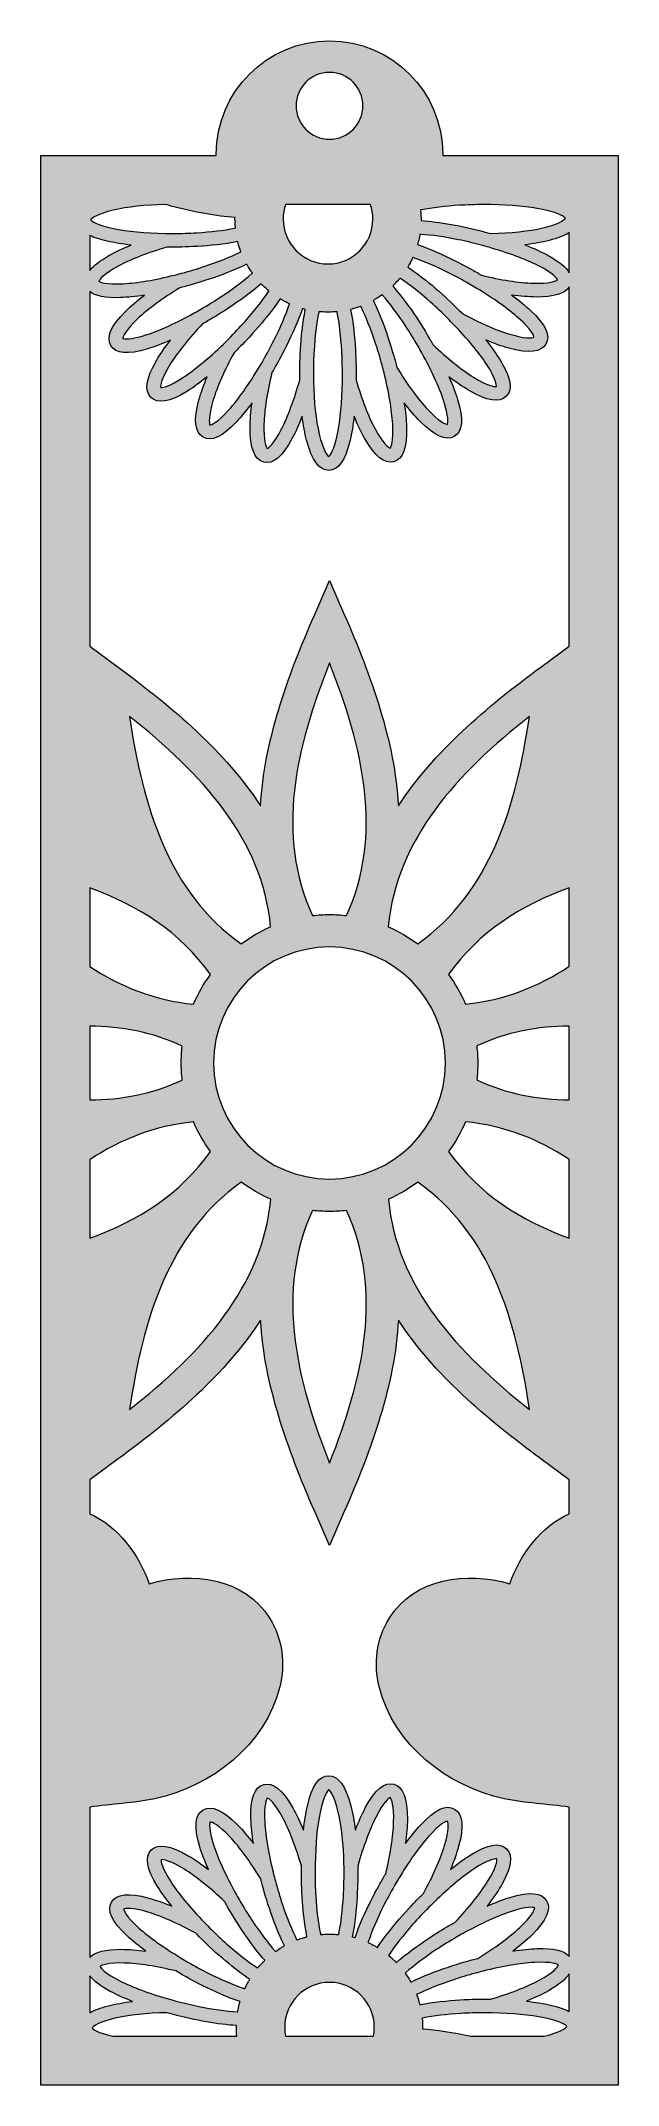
# Model space of a CAD drawing. Extents: x 1256 to 1743, y -1401 to 322.
import ezdxf

# ---------------------------------------------------------------- set-up
doc = ezdxf.new("R2010")
doc.units = 0
doc.header["$MEASUREMENT"] = 0
doc.layers.add('Layer 1', color=7, linetype='Continuous')

msp = doc.modelspace()

# ---------------------------------------------------------------- hatches: boundary and pattern name
at = {"layer": 'Layer 1', "true_color": 0xffffff}
h = msp.add_hatch(color=7, dxfattribs=at)
h.dxf.hatch_style = 2
edge = h.paths.add_edge_path()
edge.add_spline(control_points=[(1595.4, 225.1), (1595.4, 225.1), (1595.4, 226.3), (1595.4, 226.3), (1595.4, 279), (1552.7, 321.8), (1499.9, 321.8), (1447.1, 321.8), (1404.4, 279), (1404.4, 226.3), (1404.4, 226.3), (1404.4, 225.1), (1404.4, 225.1), (1404.4, 225.1), (1256.4, 225.1), (1256.4, 225.1), (1256.4, 225.1), (1256.4, -352.2), (1256.4, -352.2), (1256.4, -352.2), (1256.4, -380.2), (1256.4, -380.2), (1256.4, -380.2), (1256.4, -425.4), (1256.4, -425.4), (1256.4, -425.4), (1256.4, -462), (1256.4, -462), (1256.4, -462), (1256.4, -484.5), (1256.4, -484.5), (1256.4, -484.5), (1256.4, -512.2), (1256.4, -512.2), (1256.4, -512.2), (1256.4, -567.5), (1256.4, -567.5), (1256.4, -567.5), (1256.4, -595.2), (1256.4, -595.2), (1256.4, -595.2), (1256.4, -617.7), (1256.4, -617.7), (1256.4, -617.7), (1256.4, -654.3), (1256.4, -654.3), (1256.4, -654.3), (1256.4, -699.5), (1256.4, -699.5), (1256.4, -699.5), (1256.4, -727.5), (1256.4, -727.5), (1256.4, -727.5), (1256.4, -1401.4), (1256.4, -1401.4), (1256.4, -1401.4), (1743.4, -1401.4), (1743.4, -1401.4), (1743.4, -1401.4), (1743.4, -727.4), (1743.4, -727.4), (1743.4, -727.4), (1743.4, -699.4), (1743.4, -699.4), (1743.4, -699.4), (1743.4, -654.2), (1743.4, -654.2), (1743.4, -654.2), (1743.4, -617.6), (1743.4, -617.6), (1743.4, -617.6), (1743.4, -595.1), (1743.4, -595.1), (1743.4, -595.1), (1743.4, -567.4), (1743.4, -567.4), (1743.4, -567.4), (1743.4, -512.1), (1743.4, -512.1), (1743.4, -512.1), (1743.4, -484.4), (1743.4, -484.4), (1743.4, -484.4), (1743.4, -461.9), (1743.4, -461.9), (1743.4, -461.9), (1743.4, -425.3), (1743.4, -425.3), (1743.4, -425.3), (1743.4, -380.1), (1743.4, -380.1), (1743.4, -380.1), (1743.4, -352.1), (1743.4, -352.1), (1743.4, -352.1), (1743.4, 225.1), (1743.4, 225.1), (1743.4, 225.1), (1595.4, 225.1), (1595.4, 225.1)], knot_values=[0, 0, 0, 0, 1, 1, 1, 2, 2, 2, 3, 3, 3, 4, 4, 4, 5, 5, 5, 6, 6, 6, 7, 7, 7, 8, 8, 8, 9, 9, 9, 10, 10, 10, 11, 11, 11, 12, 12, 12, 13, 13, 13, 14, 14, 14, 15, 15, 15, 16, 16, 16, 17, 17, 17, 18, 18, 18, 19, 19, 19, 20, 20, 20, 21, 21, 21, 22, 22, 22, 23, 23, 23, 24, 24, 24, 25, 25, 25, 26, 26, 26, 27, 27, 27, 28, 28, 28, 29, 29, 29, 30, 30, 30, 31, 31, 31, 32, 32, 32, 33, 33, 33, 33], degree=3, periodic=1)
edge = h.paths.add_edge_path()
edge.add_spline(control_points=[(1541.9, -1065.8), (1553.9, -1114.8), (1599.5, -1149.7), (1647.2, -1160), (1664.8, -1163.7), (1683.9, -1164.5), (1702.2, -1167.1), (1702.2, -1167.1), (1702.2, -1292.9), (1702.2, -1292.9), (1698.1, -1288), (1689.2, -1285.9), (1675.1, -1286.3), (1669.1, -1286.5), (1662.2, -1287.3), (1654.7, -1288.4), (1660.7, -1283.8), (1666.1, -1279.3), (1670.5, -1275), (1682.9, -1262.8), (1687.2, -1253), (1683.1, -1246.1), (1679.1, -1239), (1668.9, -1238.1), (1652, -1243.2), (1646.2, -1245), (1639.8, -1247.5), (1632.8, -1250.5), (1637.4, -1244.5), (1641.4, -1238.8), (1644.6, -1233.5), (1653.4, -1218.5), (1655, -1208), (1649.3, -1202.3), (1643.6, -1196.5), (1633.5, -1198.3), (1618.5, -1207.6), (1613.4, -1210.8), (1607.8, -1214.9), (1601.9, -1219.6), (1604.8, -1212.6), (1607.2, -1206.1), (1608.8, -1200.1), (1613.5, -1183.3), (1612.3, -1172.7), (1605.3, -1168.7), (1598.3, -1164.6), (1589, -1168.9), (1576.9, -1181.9), (1572.8, -1186.3), (1568.4, -1191.6), (1564, -1197.7), (1565, -1190.2), (1565.6, -1183.3), (1565.6, -1177.1), (1565.8, -1159.7), (1561.9, -1149.8), (1554.1, -1147.7), (1546.3, -1145.6), (1538.4, -1152.1), (1530.1, -1167.8), (1527.3, -1173.1), (1524.5, -1179.4), (1521.7, -1186.4), (1520.8, -1178.9), (1519.5, -1172.1), (1518, -1166.1), (1513.6, -1149.2), (1507.3, -1140.6), (1499.3, -1140.6), (1491.1, -1140.6), (1485.2, -1149), (1481.2, -1166.2), (1479.9, -1172.1), (1478.8, -1178.9), (1477.9, -1186.4), (1475.1, -1179.5), (1472.1, -1173.1), (1469.1, -1167.8), (1460.5, -1152.6), (1452.2, -1146), (1444.4, -1148), (1436.5, -1150.1), (1433, -1159.8), (1433.6, -1177.4), (1433.8, -1183.4), (1434.5, -1190.3), (1435.7, -1197.8), (1431.1, -1191.8), (1426.6, -1186.4), (1422.3, -1182), (1410.1, -1169.6), (1400.3, -1165.3), (1393.4, -1169.4), (1386.3, -1173.4), (1385.4, -1183.6), (1390.5, -1200.5), (1392.3, -1206.3), (1394.8, -1212.8), (1397.8, -1219.7), (1391.8, -1215), (1386.1, -1211.1), (1380.8, -1208), (1365.7, -1199.1), (1355.2, -1197.5), (1349.5, -1203.2), (1343.8, -1209), (1345.5, -1219), (1354.9, -1234), (1358.1, -1239.1), (1362.1, -1244.7), (1366.9, -1250.6), (1359.9, -1247.7), (1353.3, -1245.4), (1347.4, -1243.7), (1330.6, -1239.1), (1320, -1240.2), (1316, -1247.2), (1311.9, -1254.2), (1316.2, -1263.5), (1329.2, -1275.6), (1333.5, -1279.7), (1338.9, -1284.1), (1345, -1288.5), (1337.5, -1287.5), (1330.6, -1287), (1324.4, -1286.9), (1310.8, -1286.8), (1301.9, -1289.1), (1297.6, -1293.8), (1297.6, -1293.8), (1297.6, -1167.1), (1297.6, -1167.1), (1315.9, -1164.5), (1335, -1163.7), (1352.5, -1160), (1400.3, -1149.7), (1445.9, -1114.8), (1457.9, -1065.8), (1462.7, -1046.3), (1460.4, -1025.3), (1449.6, -1008.1), (1428.2, -973.7), (1384.1, -968.2), (1347.9, -978.8), (1339, -953.8), (1321.3, -930.4), (1297.6, -919.7), (1297.6, -919.7), (1297.6, -891.3), (1297.6, -891.3), (1297.6, -891.3), (1321.7, -873.5), (1321.7, -873.5), (1367.9, -839.5), (1412.2, -802.1), (1441.8, -756.6), (1444.8, -810.8), (1464.5, -865.3), (1487.4, -917.9), (1487.4, -917.9), (1499.9, -946.6), (1499.9, -946.6), (1499.9, -946.6), (1512.4, -917.9), (1512.4, -917.9), (1535.4, -865.3), (1555.1, -810.8), (1558, -756.6), (1587.7, -802.1), (1632, -839.4), (1678.2, -873.5), (1678.2, -873.5), (1702.2, -891.2), (1702.2, -891.2), (1702.2, -891.2), (1702.2, -919.7), (1702.2, -919.7), (1678.5, -930.4), (1660.8, -953.8), (1651.9, -978.8), (1615.7, -968.2), (1571.6, -973.7), (1550.1, -1008.1), (1539.4, -1025.3), (1537.1, -1046.3), (1541.9, -1065.8)], knot_values=[0, 0, 0, 0, 1, 1, 1, 2, 2, 2, 3, 3, 3, 4, 4, 4, 5, 5, 5, 6, 6, 6, 7, 7, 7, 8, 8, 8, 9, 9, 9, 10, 10, 10, 11, 11, 11, 12, 12, 12, 13, 13, 13, 14, 14, 14, 15, 15, 15, 16, 16, 16, 17, 17, 17, 18, 18, 18, 19, 19, 19, 20, 20, 20, 21, 21, 21, 22, 22, 22, 23, 23, 23, 24, 24, 24, 25, 25, 25, 26, 26, 26, 27, 27, 27, 28, 28, 28, 29, 29, 29, 30, 30, 30, 31, 31, 31, 32, 32, 32, 33, 33, 33, 34, 34, 34, 35, 35, 35, 36, 36, 36, 37, 37, 37, 38, 38, 38, 39, 39, 39, 40, 40, 40, 41, 41, 41, 42, 42, 42, 43, 43, 43, 44, 44, 44, 45, 45, 45, 46, 46, 46, 47, 47, 47, 48, 48, 48, 49, 49, 49, 50, 50, 50, 51, 51, 51, 52, 52, 52, 53, 53, 53, 54, 54, 54, 55, 55, 55, 56, 56, 56, 57, 57, 57, 58, 58, 58, 59, 59, 59, 60, 60, 60, 61, 61, 61, 62, 62, 62, 62], degree=3, periodic=1)
edge = h.paths.add_edge_path()
edge.add_spline(control_points=[(1619, -1360.2), (1604.2, -1356.9), (1590.2, -1354.7), (1578.4, -1354), (1578.4, -1353.5), (1578.4, -1353.1), (1578.4, -1352.6), (1578.4, -1352.2), (1578.4, -1351.8), (1578.4, -1351.4), (1578.3, -1349.5), (1578.3, -1347.5), (1578.1, -1345.6), (1578.1, -1345.4), (1578.1, -1345.2), (1578, -1345), (1578.2, -1345), (1578.4, -1345), (1578.6, -1344.9), (1587.8, -1343.1), (1598.8, -1341.7), (1610.7, -1341), (1617.2, -1340.7), (1623.9, -1340.4), (1630.7, -1340.4), (1632.9, -1340.4), (1635.1, -1340.5), (1637.2, -1340.5), (1654.2, -1340.8), (1669.2, -1342.2), (1680.9, -1344.6), (1695.6, -1347.6), (1699.4, -1351.1), (1700.2, -1352), (1699.2, -1353.4), (1694.3, -1357), (1681.1, -1360.1), (1680.9, -1360.1), (1680.6, -1360.2), (1680.4, -1360.2), (1680.4, -1360.2), (1619, -1360.2), (1619, -1360.2)], knot_values=[0, 0, 0, 0, 1, 1, 1, 2, 2, 2, 3, 3, 3, 4, 4, 4, 5, 5, 5, 6, 6, 6, 7, 7, 7, 8, 8, 8, 9, 9, 9, 10, 10, 10, 11, 11, 11, 12, 12, 12, 13, 13, 13, 14, 14, 14, 14], degree=3, periodic=1)
edge = h.paths.add_edge_path()
edge.add_spline(control_points=[(1317.1, -1360.2), (1303.9, -1357.3), (1300.4, -1354.1), (1299.6, -1353.2), (1300.6, -1351.8), (1305.5, -1348.3), (1318.7, -1345.1), (1330.5, -1342.4), (1345.9, -1340.7), (1362.6, -1340.4), (1364.2, -1340.8), (1365.8, -1341.3), (1367.4, -1341.7), (1387, -1346.9), (1406.1, -1350.3), (1421.4, -1351.2), (1421.4, -1351.7), (1421.4, -1352.2), (1421.4, -1352.6), (1421.4, -1353), (1421.4, -1353.4), (1421.4, -1353.8), (1421.4, -1355.7), (1421.5, -1357.7), (1421.7, -1359.6), (1421.7, -1359.8), (1421.7, -1360), (1421.8, -1360.2), (1421.7, -1360.2), (1421.6, -1360.2), (1421.6, -1360.2), (1421.6, -1360.2), (1317.1, -1360.2), (1317.1, -1360.2)], knot_values=[0, 0, 0, 0, 1, 1, 1, 2, 2, 2, 3, 3, 3, 4, 4, 4, 5, 5, 5, 6, 6, 6, 7, 7, 7, 8, 8, 8, 9, 9, 9, 10, 10, 10, 11, 11, 11, 11], degree=3, periodic=1)
edge = h.paths.add_edge_path()
edge.add_spline(control_points=[(1480.9, -1276.4), (1480.1, -1276.6), (1479.2, -1276.9), (1478.4, -1277.1), (1476.6, -1277.6), (1474.7, -1278.2), (1472.9, -1278.9), (1472.7, -1279), (1472.5, -1279), (1472.3, -1279.1), (1472.2, -1278.9), (1472.2, -1278.8), (1472.1, -1278.6), (1467.9, -1270.2), (1463.8, -1259.9), (1460, -1248.6), (1458, -1242.4), (1456.1, -1236), (1454.3, -1229.4), (1453.7, -1227.3), (1453.2, -1225.2), (1452.7, -1223.1), (1448.5, -1206.7), (1446, -1191.8), (1445.3, -1179.8), (1444.4, -1164.9), (1446.8, -1160.3), (1447.5, -1159.3), (1449.1, -1159.9), (1453.8, -1163.7), (1460.2, -1175.6), (1466, -1186.4), (1471.6, -1200.8), (1476.2, -1216.8), (1476.2, -1218.5), (1476.2, -1220.1), (1476.2, -1221.8), (1476.2, -1226.8), (1476.4, -1254), (1480.9, -1276.4)], knot_values=[0, 0, 0, 0, 1, 1, 1, 2, 2, 2, 3, 3, 3, 4, 4, 4, 5, 5, 5, 6, 6, 6, 7, 7, 7, 8, 8, 8, 9, 9, 9, 10, 10, 10, 11, 11, 11, 12, 12, 12, 13, 13, 13, 13], degree=3, periodic=1)
edge = h.paths.add_edge_path()
edge.add_spline(control_points=[(1461.8, -1284), (1461.1, -1284.4), (1460.3, -1284.8), (1459.6, -1285.3), (1457.9, -1286.3), (1456.3, -1287.3), (1454.8, -1288.4), (1454.6, -1288.5), (1454.4, -1288.7), (1454.3, -1288.8), (1454.1, -1288.6), (1454, -1288.5), (1453.9, -1288.3), (1447.6, -1281.2), (1441, -1272.4), (1434.5, -1262.5), (1430.9, -1257), (1427.4, -1251.3), (1423.9, -1245.4), (1422.8, -1243.5), (1421.8, -1241.6), (1420.7, -1239.7), (1412.5, -1224.9), (1406.2, -1211.2), (1402.4, -1199.8), (1397.7, -1185.6), (1398.8, -1180.6), (1399.2, -1179.5), (1400.9, -1179.6), (1406.4, -1182), (1415.8, -1192), (1424.1, -1200.8), (1433.2, -1213.3), (1441.9, -1227.6), (1442.3, -1229.2), (1442.7, -1230.8), (1443.1, -1232.4), (1444.4, -1237.2), (1451.7, -1263.5), (1461.8, -1284)], knot_values=[0, 0, 0, 0, 1, 1, 1, 2, 2, 2, 3, 3, 3, 4, 4, 4, 5, 5, 5, 6, 6, 6, 7, 7, 7, 8, 8, 8, 9, 9, 9, 10, 10, 10, 11, 11, 11, 12, 12, 12, 13, 13, 13, 13], degree=3, periodic=1)
edge = h.paths.add_edge_path()
edge.add_spline(control_points=[(1411.5, -1246.9), (1412.3, -1248.3), (1413.1, -1249.7), (1413.9, -1251.2), (1424.1, -1268.8), (1435.2, -1284.6), (1445.4, -1296.2), (1444.8, -1296.8), (1444.2, -1297.4), (1443.6, -1298), (1442.2, -1299.4), (1440.9, -1300.8), (1439.7, -1302.3), (1439.6, -1302.4), (1439.4, -1302.6), (1439.3, -1302.7), (1439.1, -1302.6), (1439, -1302.5), (1438.8, -1302.4), (1431, -1297.2), (1422.2, -1290.3), (1413.4, -1282.5), (1408.5, -1278.2), (1403.6, -1273.5), (1398.8, -1268.7), (1397.2, -1267.1), (1395.7, -1265.6), (1394.2, -1264.1), (1382.4, -1251.9), (1372.8, -1240.3), (1366.2, -1230.3), (1358, -1217.8), (1357.7, -1212.7), (1357.9, -1211.4), (1359.6, -1211.1), (1365.5, -1212), (1377, -1219.2), (1387.4, -1225.6), (1399.4, -1235.3), (1411.5, -1246.9)], knot_values=[0, 0, 0, 0, 1, 1, 1, 2, 2, 2, 3, 3, 3, 4, 4, 4, 5, 5, 5, 6, 6, 6, 7, 7, 7, 8, 8, 8, 9, 9, 9, 10, 10, 10, 11, 11, 11, 12, 12, 12, 13, 13, 13, 13], degree=3, periodic=1)
edge = h.paths.add_edge_path()
edge.add_spline(control_points=[(1390.6, -1276.9), (1405, -1291.3), (1419.8, -1303.7), (1432.6, -1312.2), (1432.2, -1312.9), (1431.8, -1313.7), (1431.3, -1314.4), (1430.4, -1316.1), (1429.5, -1317.8), (1428.7, -1319.6), (1428.6, -1319.8), (1428.5, -1319.9), (1428.4, -1320.1), (1428.3, -1320.1), (1428.1, -1320), (1427.9, -1320), (1419, -1316.9), (1408.8, -1312.6), (1398.2, -1307.3), (1392.3, -1304.3), (1386.4, -1301.2), (1380.5, -1297.7), (1378.6, -1296.6), (1376.7, -1295.5), (1374.9, -1294.4), (1360.4, -1285.7), (1348.1, -1277), (1339.1, -1269), (1327.9, -1259.1), (1326.4, -1254.2), (1326.2, -1253), (1327.7, -1252.3), (1333.7, -1251.6), (1346.7, -1255.6), (1358.3, -1259.1), (1372.5, -1265.3), (1387.1, -1273.4), (1388.3, -1274.5), (1389.4, -1275.7), (1390.6, -1276.9)], knot_values=[0, 0, 0, 0, 1, 1, 1, 2, 2, 2, 3, 3, 3, 4, 4, 4, 5, 5, 5, 6, 6, 6, 7, 7, 7, 8, 8, 8, 9, 9, 9, 10, 10, 10, 11, 11, 11, 12, 12, 12, 13, 13, 13, 13], degree=3, periodic=1)
edge = h.paths.add_edge_path()
edge.add_spline(control_points=[(1374.7, -1307.8), (1379.1, -1310.3), (1402.7, -1323.7), (1424.4, -1331), (1424.2, -1331.8), (1424, -1332.6), (1423.8, -1333.4), (1423.3, -1335.3), (1422.9, -1337.2), (1422.6, -1339.1), (1422.5, -1339.3), (1422.5, -1339.5), (1422.4, -1339.7), (1422.3, -1339.7), (1422.1, -1339.7), (1421.9, -1339.7), (1412.5, -1339.1), (1401.5, -1337.5), (1389.9, -1335.1), (1383.5, -1333.8), (1377, -1332.3), (1370.4, -1330.5), (1368.3, -1329.9), (1366.2, -1329.4), (1364.1, -1328.8), (1347.8, -1324.1), (1333.7, -1318.9), (1323, -1313.5), (1309.6, -1306.8), (1306.8, -1302.5), (1306.3, -1301.4), (1307.6, -1300.3), (1313.2, -1298.1), (1326.8, -1298.5), (1338.9, -1298.9), (1354.3, -1301.3), (1370.5, -1305.2), (1371.9, -1306.1), (1373.3, -1306.9), (1374.7, -1307.8)], knot_values=[0, 0, 0, 0, 1, 1, 1, 2, 2, 2, 3, 3, 3, 4, 4, 4, 5, 5, 5, 6, 6, 6, 7, 7, 7, 8, 8, 8, 9, 9, 9, 10, 10, 10, 11, 11, 11, 12, 12, 12, 13, 13, 13, 13], degree=3, periodic=1)
edge = h.paths.add_edge_path()
edge.add_spline(control_points=[(1315, -1322.4), (1320.3, -1325.2), (1326.7, -1328.1), (1333.7, -1330.8), (1326.2, -1331.8), (1319.3, -1333), (1313.4, -1334.6), (1306.8, -1336.2), (1301.6, -1338.2), (1297.6, -1340.5), (1297.6, -1340.5), (1297.6, -1309.2), (1297.6, -1309.2), (1300.8, -1313.5), (1306.6, -1317.9), (1315, -1322.4)], knot_values=[0, 0, 0, 0, 1, 1, 1, 2, 2, 2, 3, 3, 3, 4, 4, 4, 5, 5, 5, 5], degree=3, periodic=1)
edge = h.paths.add_edge_path()
edge.add_spline(control_points=[(1462.1, -1352.6), (1462.1, -1331.7), (1479, -1314.8), (1499.9, -1314.8), (1520.8, -1314.8), (1537.7, -1331.7), (1537.7, -1352.6), (1537.7, -1355.2), (1537.4, -1357.8), (1536.9, -1360.2), (1536.9, -1360.2), (1462.8, -1360.2), (1462.8, -1360.2), (1462.3, -1357.8), (1462.1, -1355.2), (1462.1, -1352.6)], knot_values=[0, 0, 0, 0, 1, 1, 1, 2, 2, 2, 3, 3, 3, 4, 4, 4, 5, 5, 5, 5], degree=3, periodic=1)
edge = h.paths.add_edge_path()
edge.add_spline(control_points=[(1487.7, -1221.8), (1487.7, -1219.6), (1487.8, -1217.4), (1487.8, -1215.3), (1488.1, -1198.3), (1489.5, -1183.3), (1491.9, -1171.6), (1494.9, -1156.9), (1498.4, -1153.1), (1499.3, -1152.3), (1500.7, -1153.4), (1504.3, -1158.2), (1507.3, -1171.4), (1510.1, -1183.2), (1511.8, -1198.6), (1512.1, -1215.3), (1512.2, -1217.4), (1512.2, -1219.6), (1512.2, -1221.8), (1512.2, -1228.6), (1512, -1235.4), (1511.6, -1241.8), (1510.9, -1253.7), (1509.6, -1264.7), (1507.8, -1273.9), (1507.7, -1274.1), (1507.7, -1274.3), (1507.6, -1274.5), (1507.4, -1274.5), (1507.2, -1274.5), (1507, -1274.4), (1505.1, -1274.3), (1503.2, -1274.2), (1501.3, -1274.1), (1500.8, -1274.1), (1500.4, -1274.1), (1499.9, -1274.1), (1499.5, -1274.1), (1499.1, -1274.1), (1498.7, -1274.1), (1496.7, -1274.2), (1494.8, -1274.3), (1492.9, -1274.4), (1492.7, -1274.4), (1492.5, -1274.5), (1492.3, -1274.5), (1492.3, -1274.3), (1492.2, -1274.1), (1492.2, -1273.9), (1490.3, -1264.7), (1489, -1253.7), (1488.3, -1241.8), (1487.9, -1235.3), (1487.7, -1228.6), (1487.7, -1221.8)], knot_values=[0, 0, 0, 0, 1, 1, 1, 2, 2, 2, 3, 3, 3, 4, 4, 4, 5, 5, 5, 6, 6, 6, 7, 7, 7, 8, 8, 8, 9, 9, 9, 10, 10, 10, 11, 11, 11, 12, 12, 12, 13, 13, 13, 14, 14, 14, 15, 15, 15, 16, 16, 16, 17, 17, 17, 18, 18, 18, 18], degree=3, periodic=1)
edge = h.paths.add_edge_path()
edge.add_spline(control_points=[(1523.7, -1216.8), (1528.4, -1200.5), (1533.6, -1186.4), (1539, -1175.7), (1545.7, -1162.3), (1550, -1159.5), (1551.2, -1159), (1552.2, -1160.3), (1554.4, -1165.9), (1554, -1179.5), (1553.6, -1191.7), (1551.2, -1207), (1547.3, -1223.2), (1546.4, -1224.6), (1545.6, -1226), (1544.8, -1227.4), (1542.3, -1231.8), (1528.8, -1255.4), (1521.5, -1277.1), (1520.7, -1276.9), (1519.9, -1276.7), (1519.1, -1276.5), (1523.6, -1254), (1523.8, -1226.8), (1523.8, -1221.8), (1523.8, -1220.1), (1523.8, -1218.5), (1523.7, -1216.8)], knot_values=[0, 0, 0, 0, 1, 1, 1, 2, 2, 2, 3, 3, 3, 4, 4, 4, 5, 5, 5, 6, 6, 6, 7, 7, 7, 8, 8, 8, 9, 9, 9, 9], degree=3, periodic=1)
edge = h.paths.add_edge_path()
edge.add_spline(control_points=[(1624.9, -1294.6), (1623.3, -1295), (1621.7, -1295.4), (1620.1, -1295.8), (1615.3, -1297.1), (1589, -1304.4), (1568.5, -1314.5), (1568.1, -1313.8), (1567.7, -1313.1), (1567.3, -1312.4), (1566.3, -1310.7), (1565.2, -1309.1), (1564.1, -1307.5), (1564, -1307.3), (1563.9, -1307.2), (1563.7, -1307), (1563.9, -1306.9), (1564, -1306.7), (1564.2, -1306.6), (1571.3, -1300.4), (1580.1, -1293.7), (1590, -1287.2), (1595.5, -1283.6), (1601.2, -1280.1), (1607.1, -1276.7), (1609, -1275.6), (1610.9, -1274.5), (1612.8, -1273.5), (1627.6, -1265.2), (1641.3, -1258.9), (1652.7, -1255.2), (1666.9, -1250.4), (1671.9, -1251.5), (1673, -1252), (1672.9, -1253.7), (1670.5, -1259.2), (1660.6, -1268.5), (1651.7, -1276.8), (1639.2, -1285.9), (1624.9, -1294.6)], knot_values=[0, 0, 0, 0, 1, 1, 1, 2, 2, 2, 3, 3, 3, 4, 4, 4, 5, 5, 5, 6, 6, 6, 7, 7, 7, 8, 8, 8, 9, 9, 9, 10, 10, 10, 11, 11, 11, 12, 12, 12, 13, 13, 13, 13], degree=3, periodic=1)
edge = h.paths.add_edge_path()
edge.add_spline(control_points=[(1629.4, -1305.4), (1645.9, -1301.2), (1660.7, -1298.7), (1672.7, -1298), (1687.6, -1297.2), (1692.2, -1299.5), (1693.2, -1300.2), (1692.6, -1301.8), (1688.9, -1306.5), (1676.9, -1312.9), (1666.1, -1318.7), (1651.7, -1324.3), (1635.7, -1328.9), (1634.1, -1328.9), (1632.4, -1328.9), (1630.7, -1328.9), (1625.7, -1328.9), (1598.5, -1329.1), (1576.1, -1333.6), (1575.9, -1332.8), (1575.6, -1332), (1575.4, -1331.2), (1574.9, -1329.3), (1574.3, -1327.4), (1573.6, -1325.6), (1573.6, -1325.4), (1573.5, -1325.3), (1573.4, -1325.1), (1573.6, -1325), (1573.7, -1324.9), (1573.9, -1324.8), (1582.3, -1320.6), (1592.7, -1316.5), (1603.9, -1312.8), (1610.1, -1310.7), (1616.5, -1308.8), (1623.1, -1307), (1623.6, -1306.9), (1624, -1306.8), (1624.4, -1306.7), (1626.1, -1306.2), (1627.8, -1305.8), (1629.4, -1305.4)], knot_values=[0, 0, 0, 0, 1, 1, 1, 2, 2, 2, 3, 3, 3, 4, 4, 4, 5, 5, 5, 6, 6, 6, 7, 7, 7, 8, 8, 8, 9, 9, 9, 10, 10, 10, 11, 11, 11, 12, 12, 12, 13, 13, 13, 14, 14, 14, 14], degree=3, periodic=1)
edge = h.paths.add_edge_path()
edge.add_spline(control_points=[(1605.6, -1264.2), (1604.2, -1265), (1602.8, -1265.8), (1601.3, -1266.6), (1597, -1269.2), (1573.5, -1283), (1556.3, -1298.1), (1555.7, -1297.5), (1555.1, -1296.9), (1554.5, -1296.3), (1553.1, -1294.9), (1551.7, -1293.6), (1550.2, -1292.4), (1550.1, -1292.3), (1549.9, -1292.1), (1549.8, -1292), (1549.9, -1291.8), (1550, -1291.7), (1550.1, -1291.5), (1555.3, -1283.7), (1562.2, -1275), (1570, -1266.1), (1574.4, -1261.2), (1579, -1256.3), (1583.8, -1251.5), (1585.4, -1249.9), (1586.9, -1248.4), (1588.4, -1246.9), (1600.6, -1235.2), (1612.2, -1225.5), (1622.2, -1218.9), (1633.7, -1211.4), (1639, -1210.6), (1640.7, -1210.6), (1640.7, -1210.6), (1641.1, -1210.6), (1641.1, -1210.6), (1641.4, -1212.3), (1640.5, -1218.2), (1633.3, -1229.8), (1626.9, -1240.1), (1617.2, -1252.2), (1605.6, -1264.2)], knot_values=[0, 0, 0, 0, 1, 1, 1, 2, 2, 2, 3, 3, 3, 4, 4, 4, 5, 5, 5, 6, 6, 6, 7, 7, 7, 8, 8, 8, 9, 9, 9, 10, 10, 10, 11, 11, 11, 12, 12, 12, 13, 13, 13, 14, 14, 14, 14], degree=3, periodic=1)
edge = h.paths.add_edge_path()
edge.add_spline(control_points=[(1597, -1199.4), (1593.4, -1211), (1587.2, -1225.2), (1579.1, -1239.8), (1578, -1241), (1576.8, -1242.1), (1575.6, -1243.3), (1572.1, -1246.9), (1553, -1266.3), (1540.3, -1285.3), (1539.6, -1284.9), (1538.8, -1284.5), (1538.1, -1284.1), (1536.4, -1283.1), (1534.7, -1282.2), (1532.9, -1281.4), (1532.8, -1281.3), (1532.6, -1281.2), (1532.4, -1281.2), (1532.5, -1281), (1532.5, -1280.8), (1532.6, -1280.6), (1535.6, -1271.7), (1539.9, -1261.5), (1545.3, -1250.9), (1548.2, -1245.1), (1551.4, -1239.1), (1554.8, -1233.2), (1555.9, -1231.3), (1557, -1229.5), (1558.1, -1227.6), (1566.8, -1213.1), (1575.5, -1200.8), (1583.5, -1191.8), (1593.4, -1180.6), (1598.3, -1179.1), (1599.5, -1178.9), (1600.2, -1180.4), (1600.9, -1186.4), (1597, -1199.4)], knot_values=[0, 0, 0, 0, 1, 1, 1, 2, 2, 2, 3, 3, 3, 4, 4, 4, 5, 5, 5, 6, 6, 6, 7, 7, 7, 8, 8, 8, 9, 9, 9, 10, 10, 10, 11, 11, 11, 12, 12, 12, 13, 13, 13, 13], degree=3, periodic=1)
edge = h.paths.add_edge_path()
edge.add_spline(control_points=[(1686.3, -1333.9), (1680.4, -1332.6), (1673.6, -1331.5), (1666.1, -1330.7), (1673.1, -1327.8), (1679.4, -1324.8), (1684.7, -1321.8), (1693.3, -1316.9), (1699.1, -1312.2), (1702.2, -1307.6), (1702.2, -1307.6), (1702.2, -1339.4), (1702.2, -1339.4), (1698.2, -1337.3), (1692.9, -1335.5), (1686.3, -1333.9)], knot_values=[0, 0, 0, 0, 1, 1, 1, 2, 2, 2, 3, 3, 3, 4, 4, 4, 5, 5, 5, 5], degree=3, periodic=1)
edge = h.paths.add_edge_path()
edge.add_spline(control_points=[(1361.4, 183.9), (1362.9, 183.5), (1364.5, 183), (1366.1, 182.6), (1385.8, 177.3), (1404.8, 174), (1420.2, 173), (1420.2, 172.6), (1420.1, 172.1), (1420.1, 171.6), (1420.1, 171.3), (1420.2, 170.9), (1420.2, 170.5), (1420.2, 168.5), (1420.3, 166.6), (1420.5, 164.7), (1420.5, 164.4), (1420.5, 164.3), (1420.5, 164.1), (1420.3, 164), (1420.2, 164), (1420, 163.9), (1410.7, 162.1), (1399.7, 160.8), (1387.9, 160.1), (1381.4, 159.7), (1374.7, 159.5), (1367.8, 159.5), (1365.6, 159.5), (1363.5, 159.5), (1361.3, 159.5), (1344.4, 159.8), (1329.4, 161.2), (1317.6, 163.6), (1303, 166.7), (1299.2, 170.1), (1298.4, 171.1), (1299.4, 172.4), (1304.2, 176), (1317.4, 179.1), (1329.3, 181.9), (1344.7, 183.6), (1361.3, 183.9), (1361.3, 183.9), (1361.4, 183.9), (1361.4, 183.9)], knot_values=[0, 0, 0, 0, 1, 1, 1, 2, 2, 2, 3, 3, 3, 4, 4, 4, 5, 5, 5, 6, 6, 6, 7, 7, 7, 8, 8, 8, 9, 9, 9, 10, 10, 10, 11, 11, 11, 12, 12, 12, 13, 13, 13, 14, 14, 14, 15, 15, 15, 15], degree=3, periodic=1)
edge = h.paths.add_edge_path()
edge.add_spline(control_points=[(1534.4, 183.9), (1535.7, 180.1), (1536.5, 175.9), (1536.5, 171.6), (1536.5, 150.8), (1519.5, 133.8), (1498.7, 133.8), (1477.8, 133.8), (1460.8, 150.8), (1460.8, 171.6), (1460.8, 175.9), (1461.6, 180.1), (1462.9, 183.9), (1462.9, 183.9), (1534.4, 183.9), (1534.4, 183.9)], knot_values=[0, 0, 0, 0, 1, 1, 1, 2, 2, 2, 3, 3, 3, 4, 4, 4, 5, 5, 5, 5], degree=3, periodic=1)
edge = h.paths.add_edge_path()
edge.add_spline(control_points=[(1499.9, -637.6), (1445.9, -637.6), (1402.1, -593.8), (1402.1, -539.8), (1402.1, -485.8), (1445.9, -442), (1499.9, -442), (1553.9, -442), (1597.7, -485.8), (1597.7, -539.8), (1597.7, -593.8), (1553.9, -637.6), (1499.9, -637.6)], knot_values=[0, 0, 0, 0, 1, 1, 1, 2, 2, 2, 3, 3, 3, 4, 4, 4, 4], degree=3, periodic=1)
edge = h.paths.add_edge_path()
edge.add_spline(control_points=[(1499.9, -877.2), (1471.5, -805.6), (1454.4, -731.9), (1485.6, -664.1), (1490.3, -664.6), (1495.1, -664.9), (1499.9, -664.9), (1504.8, -664.9), (1509.6, -664.6), (1514.3, -664.1), (1545.5, -731.9), (1528.4, -805.6), (1499.9, -877.2)], knot_values=[0, 0, 0, 0, 1, 1, 1, 2, 2, 2, 3, 3, 3, 4, 4, 4, 4], degree=3, periodic=1)
edge = h.paths.add_edge_path()
edge.add_spline(control_points=[(1399.5, -465.3), (1393.8, -472.9), (1388.9, -481.3), (1385.1, -490.2), (1352.6, -487.1), (1323.7, -475.5), (1297.6, -458.4), (1297.6, -458.4), (1297.6, -392.2), (1297.6, -392.2), (1338.2, -406.8), (1374, -429.3), (1399.5, -465.3)], knot_values=[0, 0, 0, 0, 1, 1, 1, 2, 2, 2, 3, 3, 3, 4, 4, 4, 4], degree=3, periodic=1)
edge = h.paths.add_edge_path()
edge.add_spline(control_points=[(1331.2, -247.7), (1391.6, -295.4), (1443.3, -350.7), (1450.2, -425), (1441.3, -428.9), (1433, -433.7), (1425.3, -439.4), (1364.4, -396.2), (1342.3, -323.8), (1331.2, -247.7)], knot_values=[0, 0, 0, 0, 1, 1, 1, 2, 2, 2, 3, 3, 3, 3], degree=3, periodic=1)
edge = h.paths.add_edge_path()
edge.add_spline(control_points=[(1375.7, -554.2), (1350.3, -565.9), (1324.1, -570.8), (1297.6, -570.9), (1297.6, -570.9), (1297.6, -508.8), (1297.6, -508.8), (1324.1, -508.9), (1350.3, -513.8), (1375.6, -525.5), (1375.1, -530.2), (1374.8, -535), (1374.8, -539.8), (1374.8, -544.7), (1375.1, -549.5), (1375.7, -554.2)], knot_values=[0, 0, 0, 0, 1, 1, 1, 2, 2, 2, 3, 3, 3, 4, 4, 4, 5, 5, 5, 5], degree=3, periodic=1)
edge = h.paths.add_edge_path()
edge.add_spline(control_points=[(1297.6, -621.3), (1323.8, -604.1), (1352.6, -592.5), (1385.1, -589.5), (1389, -598.4), (1393.8, -606.7), (1399.5, -614.4), (1374, -650.4), (1338.3, -672.8), (1297.6, -687.5), (1297.6, -687.5), (1297.6, -621.3), (1297.6, -621.3)], knot_values=[0, 0, 0, 0, 1, 1, 1, 2, 2, 2, 3, 3, 3, 4, 4, 4, 4], degree=3, periodic=1)
edge = h.paths.add_edge_path()
edge.add_spline(control_points=[(1425.4, -640.2), (1433.1, -645.9), (1441.4, -650.8), (1450.3, -654.6), (1443.3, -729), (1391.6, -784.3), (1331.3, -832), (1342.4, -755.8), (1364.4, -683.4), (1425.4, -640.2)], knot_values=[0, 0, 0, 0, 1, 1, 1, 2, 2, 2, 3, 3, 3, 3], degree=3, periodic=1)
edge = h.paths.add_edge_path()
edge.add_spline(control_points=[(1499.9, -202.4), (1528.3, -274), (1545.4, -347.7), (1514.2, -415.5), (1509.5, -415), (1504.7, -414.7), (1499.9, -414.7), (1495, -414.7), (1490.2, -415), (1485.5, -415.5), (1454.3, -347.7), (1471.4, -274), (1499.9, -202.4)], knot_values=[0, 0, 0, 0, 1, 1, 1, 2, 2, 2, 3, 3, 3, 4, 4, 4, 4], degree=3, periodic=1)
edge = h.paths.add_edge_path()
edge.add_spline(control_points=[(1549.5, -425), (1556.5, -350.6), (1608.1, -295.3), (1668.5, -247.6), (1657.4, -323.8), (1635.4, -396.2), (1574.4, -439.4), (1566.7, -433.7), (1558.4, -428.8), (1549.5, -425)], knot_values=[0, 0, 0, 0, 1, 1, 1, 2, 2, 2, 3, 3, 3, 3], degree=3, periodic=1)
edge = h.paths.add_edge_path()
edge.add_spline(control_points=[(1574.5, -640.2), (1635.4, -683.3), (1657.5, -755.8), (1668.6, -831.9), (1608.2, -784.2), (1556.5, -728.9), (1549.6, -654.6), (1558.5, -650.7), (1566.8, -645.9), (1574.5, -640.2)], knot_values=[0, 0, 0, 0, 1, 1, 1, 2, 2, 2, 3, 3, 3, 3], degree=3, periodic=1)
edge = h.paths.add_edge_path()
edge.add_spline(control_points=[(1600.3, -614.3), (1606, -606.6), (1610.9, -598.3), (1614.7, -589.4), (1647.2, -592.5), (1676.1, -604), (1702.2, -621.2), (1702.2, -621.2), (1702.2, -687.4), (1702.2, -687.4), (1661.5, -672.8), (1625.8, -650.3), (1600.3, -614.3)], knot_values=[0, 0, 0, 0, 1, 1, 1, 2, 2, 2, 3, 3, 3, 4, 4, 4, 4], degree=3, periodic=1)
edge = h.paths.add_edge_path()
edge.add_spline(control_points=[(1624.2, -554.1), (1624.7, -549.4), (1625, -544.6), (1625, -539.8), (1625, -534.9), (1624.7, -530.1), (1624.1, -525.4), (1649.5, -513.7), (1675.6, -508.8), (1702.2, -508.7), (1702.2, -508.7), (1702.2, -570.8), (1702.2, -570.8), (1675.7, -570.7), (1649.5, -565.8), (1624.2, -554.1)], knot_values=[0, 0, 0, 0, 1, 1, 1, 2, 2, 2, 3, 3, 3, 4, 4, 4, 5, 5, 5, 5], degree=3, periodic=1)
edge = h.paths.add_edge_path()
edge.add_spline(control_points=[(1614.7, -490.1), (1610.8, -481.2), (1606, -472.9), (1600.3, -465.2), (1625.8, -429.2), (1661.5, -406.8), (1702.2, -392.1), (1702.2, -392.1), (1702.2, -458.3), (1702.2, -458.3), (1676, -475.5), (1647.2, -487.1), (1614.7, -490.1)], knot_values=[0, 0, 0, 0, 1, 1, 1, 2, 2, 2, 3, 3, 3, 4, 4, 4, 4], degree=3, periodic=1)
edge = h.paths.add_edge_path()
edge.add_spline(control_points=[(1678.1, -206.1), (1631.9, -240.1), (1587.6, -277.5), (1558, -323), (1555, -268.8), (1535.3, -214.3), (1512.4, -161.7), (1512.4, -161.7), (1499.9, -133), (1499.9, -133), (1499.9, -133), (1487.4, -161.7), (1487.4, -161.7), (1464.4, -214.3), (1444.7, -268.8), (1441.7, -323), (1412.1, -277.6), (1367.8, -240.2), (1321.6, -206.1), (1321.6, -206.1), (1297.6, -188.4), (1297.6, -188.4), (1297.6, -188.4), (1297.6, 110.6), (1297.6, 110.6), (1302.1, 106.7), (1310.7, 104.9), (1323.5, 105.4), (1329.5, 105.6), (1336.3, 106.3), (1343.8, 107.4), (1337.8, 102.9), (1332.5, 98.4), (1328.1, 94), (1315.6, 81.8), (1311.4, 72.1), (1315.4, 65.1), (1319.5, 58), (1329.7, 57.1), (1346.6, 62.3), (1352.3, 64), (1358.8, 66.5), (1365.7, 69.6), (1361.1, 63.6), (1357.1, 57.9), (1354, 52.5), (1345.1, 37.5), (1343.5, 27), (1349.2, 21.3), (1355, 15.6), (1365.1, 17.3), (1380.1, 26.6), (1385.2, 29.8), (1390.8, 33.9), (1396.7, 38.6), (1393.8, 31.7), (1391.4, 25.1), (1389.8, 19.1), (1385.1, 2.3), (1386.3, -8.2), (1393.2, -12.2), (1400.3, -16.3), (1409.6, -12), (1421.6, 0.9), (1425.7, 5.3), (1430.1, 10.7), (1434.6, 16.8), (1433.5, 9.3), (1433, 2.3), (1432.9, -3.8), (1432.8, -21.3), (1436.6, -31.2), (1444.4, -33.3), (1452.3, -35.4), (1460.1, -28.8), (1468.5, -13.2), (1471.3, -7.9), (1474.1, -1.6), (1476.8, 5.5), (1477.8, -2), (1479, -8.9), (1480.6, -14.9), (1485, -31.8), (1491.2, -40.3), (1499.3, -40.3), (1507.4, -40.3), (1513.3, -32), (1517.3, -14.7), (1518.7, -8.9), (1519.8, -2.1), (1520.6, 5.5), (1523.5, -1.5), (1526.5, -7.8), (1529.5, -13.2), (1538.1, -28.4), (1546.4, -35), (1554.1, -32.9), (1562, -30.8), (1565.5, -21.2), (1564.9, -3.5), (1564.7, 2.4), (1564, 9.3), (1562.9, 16.8), (1567.4, 10.8), (1572, 5.5), (1576.3, 1.1), (1588.5, -11.3), (1598.2, -15.6), (1605.2, -11.6), (1612.2, -7.5), (1613.2, 2.7), (1608, 19.6), (1606.3, 25.3), (1603.8, 31.8), (1600.7, 38.7), (1606.7, 34.1), (1612.5, 30.1), (1617.8, 27), (1632.8, 18.1), (1643.3, 16.5), (1649, 22.2), (1654.8, 28), (1653, 38.1), (1643.6, 53.1), (1640.5, 58.2), (1636.4, 63.8), (1631.7, 69.7), (1638.6, 66.7), (1645.2, 64.4), (1651.2, 62.7), (1668, 58.1), (1678.5, 59.3), (1682.5, 66.2), (1686.6, 73.3), (1682.3, 82.6), (1669.4, 94.6), (1665, 98.7), (1659.6, 103.1), (1653.5, 107.6), (1661, 106.6), (1668, 106), (1674.2, 105.9), (1689.2, 105.8), (1698.6, 108.7), (1702.2, 114.4), (1702.2, 114.4), (1702.2, -188.3), (1702.2, -188.3), (1702.2, -188.3), (1678.1, -206.1), (1678.1, -206.1)], knot_values=[0, 0, 0, 0, 1, 1, 1, 2, 2, 2, 3, 3, 3, 4, 4, 4, 5, 5, 5, 6, 6, 6, 7, 7, 7, 8, 8, 8, 9, 9, 9, 10, 10, 10, 11, 11, 11, 12, 12, 12, 13, 13, 13, 14, 14, 14, 15, 15, 15, 16, 16, 16, 17, 17, 17, 18, 18, 18, 19, 19, 19, 20, 20, 20, 21, 21, 21, 22, 22, 22, 23, 23, 23, 24, 24, 24, 25, 25, 25, 26, 26, 26, 27, 27, 27, 28, 28, 28, 29, 29, 29, 30, 30, 30, 31, 31, 31, 32, 32, 32, 33, 33, 33, 34, 34, 34, 35, 35, 35, 36, 36, 36, 37, 37, 37, 38, 38, 38, 39, 39, 39, 40, 40, 40, 41, 41, 41, 42, 42, 42, 43, 43, 43, 44, 44, 44, 45, 45, 45, 46, 46, 46, 47, 47, 47, 48, 48, 48, 49, 49, 49, 50, 50, 50, 50], degree=3, periodic=1)
edge = h.paths.add_edge_path()
edge.add_spline(control_points=[(1474.8, 35.9), (1470.1, 19.6), (1464.9, 5.4), (1459.5, -5.3), (1452.8, -18.7), (1448.5, -21.4), (1447.4, -21.9), (1446.3, -20.6), (1444.1, -15), (1444.6, -1.4), (1444.9, 10.7), (1447.3, 26), (1451.3, 42.2), (1452.1, 43.6), (1453, 45), (1453.8, 46.5), (1456.3, 50.8), (1469.7, 74.5), (1477.1, 96.2), (1477.9, 96), (1478.7, 95.7), (1479.5, 95.5), (1475, 73.1), (1474.8, 45.8), (1474.8, 40.8), (1474.8, 39.1), (1474.8, 37.5), (1474.8, 35.9)], knot_values=[0, 0, 0, 0, 1, 1, 1, 2, 2, 2, 3, 3, 3, 4, 4, 4, 5, 5, 5, 6, 6, 6, 7, 7, 7, 8, 8, 8, 9, 9, 9, 9], degree=3, periodic=1)
edge = h.paths.add_edge_path()
edge.add_spline(control_points=[(1466, 99.7), (1463, 90.7), (1458.6, 80.5), (1453.3, 69.9), (1450.4, 64.1), (1447.2, 58.2), (1443.8, 52.3), (1442.7, 50.3), (1441.6, 48.5), (1440.5, 46.7), (1431.8, 32.1), (1423, 19.8), (1415.1, 10.9), (1405.1, -0.3), (1400.3, -1.9), (1399, -2.1), (1398.3, -0.5), (1397.7, 5.4), (1401.6, 18.5), (1405.1, 30.1), (1411.4, 44.3), (1419.4, 58.9), (1420.6, 60), (1421.7, 61.2), (1422.9, 62.4), (1426.5, 65.9), (1445.6, 85.3), (1458.3, 104.3), (1459, 103.9), (1459.7, 103.5), (1460.4, 103.1), (1462.1, 102.1), (1463.8, 101.3), (1465.6, 100.5), (1465.8, 100.4), (1466, 100.3), (1466.2, 100.2), (1466.1, 100), (1466.1, 99.8), (1466, 99.7)], knot_values=[0, 0, 0, 0, 1, 1, 1, 2, 2, 2, 3, 3, 3, 4, 4, 4, 5, 5, 5, 6, 6, 6, 7, 7, 7, 8, 8, 8, 9, 9, 9, 10, 10, 10, 11, 11, 11, 12, 12, 12, 13, 13, 13, 13], degree=3, periodic=1)
edge = h.paths.add_edge_path()
edge.add_spline(control_points=[(1448.5, 110.6), (1443.2, 102.7), (1436.4, 94), (1428.5, 85.1), (1424.2, 80.3), (1419.6, 75.4), (1414.8, 70.5), (1413.2, 69), (1411.6, 67.5), (1410.1, 66), (1397.9, 54.2), (1386.3, 44.6), (1376.3, 38), (1364.8, 30.4), (1359.6, 29.6), (1357.8, 29.6), (1357.8, 29.6), (1357.5, 29.6), (1357.5, 29.6), (1357.2, 31.3), (1358.1, 37.2), (1365.2, 48.8), (1371.7, 59.1), (1381.4, 71.2), (1392.9, 83.2), (1394.3, 84), (1395.8, 84.8), (1397.2, 85.7), (1401.6, 88.2), (1425, 102), (1442.2, 117.1), (1442.8, 116.5), (1443.4, 115.9), (1444, 115.3), (1445.4, 114), (1446.8, 112.7), (1448.3, 111.4), (1448.5, 111.3), (1448.6, 111.2), (1448.8, 111.1), (1448.7, 110.9), (1448.6, 110.7), (1448.5, 110.6)], knot_values=[0, 0, 0, 0, 1, 1, 1, 2, 2, 2, 3, 3, 3, 4, 4, 4, 5, 5, 5, 6, 6, 6, 7, 7, 7, 8, 8, 8, 9, 9, 9, 10, 10, 10, 11, 11, 11, 12, 12, 12, 13, 13, 13, 14, 14, 14, 14], degree=3, periodic=1)
edge = h.paths.add_edge_path()
edge.add_spline(control_points=[(1434.4, 125.6), (1427.3, 119.4), (1418.4, 112.8), (1408.5, 106.2), (1403.1, 102.6), (1397.3, 99.1), (1391.4, 95.7), (1389.5, 94.6), (1387.6, 93.5), (1385.8, 92.5), (1371, 84.3), (1357.3, 78), (1345.9, 74.2), (1331.7, 69.5), (1326.7, 70.6), (1325.5, 71), (1325.7, 72.7), (1328.1, 78.2), (1338, 87.5), (1346.9, 95.8), (1359.4, 105), (1373.6, 113.6), (1375.2, 114), (1376.8, 114.4), (1378.4, 114.9), (1383.3, 116.2), (1409.5, 123.4), (1430, 133.6), (1430.4, 132.8), (1430.8, 132.1), (1431.3, 131.4), (1432.3, 129.7), (1433.4, 128.1), (1434.5, 126.5), (1434.6, 126.4), (1434.7, 126.2), (1434.8, 126), (1434.7, 125.9), (1434.5, 125.8), (1434.4, 125.6)], knot_values=[0, 0, 0, 0, 1, 1, 1, 2, 2, 2, 3, 3, 3, 4, 4, 4, 5, 5, 5, 6, 6, 6, 7, 7, 7, 8, 8, 8, 9, 9, 9, 10, 10, 10, 11, 11, 11, 12, 12, 12, 13, 13, 13, 13], degree=3, periodic=1)
edge = h.paths.add_edge_path()
edge.add_spline(control_points=[(1424.6, 143.8), (1416.2, 139.6), (1405.9, 135.5), (1394.6, 131.8), (1388.5, 129.7), (1382, 127.8), (1375.4, 126), (1375, 125.9), (1374.6, 125.8), (1374.1, 125.7), (1372.4, 125.2), (1370.8, 124.8), (1369.1, 124.4), (1352.7, 120.3), (1337.8, 117.8), (1325.9, 117.1), (1310.9, 116.2), (1306.4, 118.5), (1305.4, 119.2), (1306, 120.8), (1309.7, 125.5), (1321.7, 132), (1332.4, 137.7), (1346.9, 143.3), (1362.9, 147.9), (1364.5, 147.9), (1366.2, 147.9), (1367.8, 147.9), (1372.8, 147.9), (1400, 148.1), (1422.5, 152.6), (1422.7, 151.8), (1422.9, 151), (1423.1, 150.2), (1423.7, 148.3), (1424.2, 146.5), (1424.9, 144.7), (1425, 144.5), (1425.1, 144.3), (1425.1, 144.1), (1425, 144), (1424.8, 143.9), (1424.6, 143.8)], knot_values=[0, 0, 0, 0, 1, 1, 1, 2, 2, 2, 3, 3, 3, 4, 4, 4, 5, 5, 5, 6, 6, 6, 7, 7, 7, 8, 8, 8, 9, 9, 9, 10, 10, 10, 11, 11, 11, 12, 12, 12, 13, 13, 13, 14, 14, 14, 14], degree=3, periodic=1)
edge = h.paths.add_edge_path()
edge.add_spline(control_points=[(1486.3, 40.8), (1486.3, 47.7), (1486.5, 54.4), (1486.9, 60.9), (1487.6, 72.7), (1488.9, 83.7), (1490.8, 93), (1490.8, 93.2), (1490.9, 93.3), (1490.9, 93.5), (1491.1, 93.5), (1491.3, 93.5), (1491.5, 93.5), (1493.4, 93.3), (1495.4, 93.2), (1497.3, 93.2), (1497.7, 93.2), (1498.2, 93.1), (1498.7, 93.1), (1499.1, 93.1), (1499.5, 93.2), (1499.9, 93.2), (1501.8, 93.2), (1503.7, 93.3), (1505.6, 93.5), (1505.8, 93.5), (1506.1, 93.5), (1506.3, 93.5), (1506.3, 93.3), (1506.3, 93.1), (1506.4, 93), (1508.2, 83.7), (1509.5, 72.7), (1510.2, 60.9), (1510.6, 54.4), (1510.8, 47.6), (1510.8, 40.8), (1510.8, 38.6), (1510.8, 36.4), (1510.8, 34.3), (1510.5, 17.4), (1509.1, 2.4), (1506.7, -9.4), (1503.6, -24), (1500.2, -27.8), (1499.2, -28.6), (1497.9, -27.6), (1494.3, -22.8), (1491.2, -9.6), (1488.4, 2.3), (1486.7, 17.7), (1486.4, 34.3), (1486.4, 36.5), (1486.3, 38.6), (1486.3, 40.8)], knot_values=[0, 0, 0, 0, 1, 1, 1, 2, 2, 2, 3, 3, 3, 4, 4, 4, 5, 5, 5, 6, 6, 6, 7, 7, 7, 8, 8, 8, 9, 9, 9, 10, 10, 10, 11, 11, 11, 12, 12, 12, 13, 13, 13, 14, 14, 14, 15, 15, 15, 16, 16, 16, 17, 17, 17, 18, 18, 18, 18], degree=3, periodic=1)
edge = h.paths.add_edge_path()
edge.add_spline(control_points=[(1577.1, 172.8), (1577.1, 174.8), (1577, 176.7), (1576.8, 178.7), (1576.8, 178.8), (1576.8, 179), (1576.8, 179.2), (1577, 179.3), (1577.1, 179.3), (1577.3, 179.3), (1586.6, 181.2), (1597.6, 182.5), (1609.5, 183.2), (1615.9, 183.6), (1622.6, 183.8), (1629.5, 183.8), (1631.7, 183.8), (1633.8, 183.8), (1636, 183.8), (1652.9, 183.5), (1667.9, 182.1), (1679.7, 179.6), (1694.4, 176.6), (1698.1, 173.2), (1698.9, 172.3), (1697.9, 170.8), (1693.1, 167.3), (1679.9, 164.2), (1668, 161.4), (1652.6, 159.8), (1635.9, 159.4), (1634.4, 159.8), (1632.8, 160.3), (1631.2, 160.7), (1611.5, 166), (1592.5, 169.3), (1577.1, 170.3), (1577.1, 170.7), (1577.2, 171.2), (1577.2, 171.6), (1577.2, 172), (1577.1, 172.4), (1577.1, 172.8)], knot_values=[0, 0, 0, 0, 1, 1, 1, 2, 2, 2, 3, 3, 3, 4, 4, 4, 5, 5, 5, 6, 6, 6, 7, 7, 7, 8, 8, 8, 9, 9, 9, 10, 10, 10, 11, 11, 11, 12, 12, 12, 13, 13, 13, 14, 14, 14, 14], degree=3, periodic=1)
edge = h.paths.add_edge_path()
edge.add_spline(control_points=[(1608.7, 154.2), (1615, 152.9), (1621.6, 151.3), (1628.2, 149.5), (1630.3, 149), (1632.4, 148.4), (1634.5, 147.8), (1650.7, 143.1), (1664.9, 137.9), (1675.6, 132.5), (1689, 125.8), (1691.7, 121.5), (1692.3, 120.4), (1690.9, 119.3), (1685.4, 117.1), (1671.8, 117.5), (1659.6, 117.9), (1644.3, 120.3), (1628.1, 124.3), (1626.7, 125.1), (1625.3, 126), (1623.8, 126.8), (1619.5, 129.3), (1595.8, 142.7), (1574.1, 150.1), (1574.4, 150.9), (1574.6, 151.7), (1574.8, 152.5), (1575.3, 154.3), (1575.7, 156.2), (1576, 158.2), (1576, 158.4), (1576.1, 158.6), (1576.1, 158.8), (1576.3, 158.8), (1576.5, 158.7), (1576.6, 158.7), (1586.1, 158.1), (1597, 156.6), (1608.7, 154.2)], knot_values=[0, 0, 0, 0, 1, 1, 1, 2, 2, 2, 3, 3, 3, 4, 4, 4, 5, 5, 5, 6, 6, 6, 7, 7, 7, 8, 8, 8, 9, 9, 9, 10, 10, 10, 11, 11, 11, 12, 12, 12, 13, 13, 13, 13], degree=3, periodic=1)
edge = h.paths.add_edge_path()
edge.add_spline(control_points=[(1600.4, 126.3), (1606.2, 123.4), (1612.1, 120.2), (1618, 116.8), (1619.9, 115.7), (1621.8, 114.6), (1623.7, 113.5), (1638.2, 104.8), (1650.5, 96), (1659.4, 88.1), (1670.6, 78.1), (1672.2, 73.3), (1672.4, 72), (1670.8, 71.3), (1664.9, 70.7), (1651.9, 74.6), (1640.2, 78.1), (1626, 84.3), (1611.4, 92.4), (1610.3, 93.6), (1609.1, 94.7), (1607.9, 95.9), (1593.6, 110.3), (1578.8, 122.7), (1565.9, 131.2), (1566.4, 131.9), (1566.8, 132.7), (1567.2, 133.4), (1568.1, 135.1), (1569, 136.9), (1569.9, 138.6), (1569.9, 138.8), (1570, 139), (1570.1, 139.2), (1570.3, 139.1), (1570.5, 139.1), (1570.7, 139), (1579.6, 136), (1589.8, 131.6), (1600.4, 126.3)], knot_values=[0, 0, 0, 0, 1, 1, 1, 2, 2, 2, 3, 3, 3, 4, 4, 4, 5, 5, 5, 6, 6, 6, 7, 7, 7, 8, 8, 8, 9, 9, 9, 10, 10, 10, 11, 11, 11, 12, 12, 12, 13, 13, 13, 13], degree=3, periodic=1)
edge = h.paths.add_edge_path()
edge.add_spline(control_points=[(1585.2, 101.5), (1590.1, 97.2), (1594.9, 92.6), (1599.8, 87.7), (1601.3, 86.2), (1602.9, 84.6), (1604.3, 83.1), (1616.1, 70.9), (1625.7, 59.3), (1632.3, 49.3), (1640.5, 36.8), (1640.8, 31.7), (1640.7, 30.5), (1639, 30.2), (1633.1, 31.1), (1621.5, 38.2), (1611.2, 44.6), (1599.1, 54.3), (1587.1, 65.9), (1586.3, 67.3), (1585.5, 68.8), (1584.6, 70.2), (1574.5, 87.8), (1563.4, 103.7), (1553.2, 115.2), (1553.8, 115.8), (1554.4, 116.4), (1555, 117), (1556.3, 118.4), (1557.6, 119.8), (1558.9, 121.3), (1559, 121.5), (1559.1, 121.6), (1559.3, 121.8), (1559.4, 121.7), (1559.6, 121.6), (1559.7, 121.5), (1567.6, 116.2), (1576.3, 109.4), (1585.2, 101.5)], knot_values=[0, 0, 0, 0, 1, 1, 1, 2, 2, 2, 3, 3, 3, 4, 4, 4, 5, 5, 5, 6, 6, 6, 7, 7, 7, 8, 8, 8, 9, 9, 9, 10, 10, 10, 11, 11, 11, 12, 12, 12, 13, 13, 13, 13], degree=3, periodic=1)
edge = h.paths.add_edge_path()
edge.add_spline(control_points=[(1564.1, 81.5), (1567.6, 76.1), (1571.2, 70.4), (1574.6, 64.4), (1575.7, 62.5), (1576.8, 60.6), (1577.8, 58.8), (1586, 43.9), (1592.3, 30.3), (1596.1, 18.9), (1600.8, 4.7), (1599.7, -0.3), (1599.3, -1.5), (1597.6, -1.3), (1592.1, 1.1), (1582.8, 11), (1574.5, 19.9), (1565.3, 32.4), (1556.7, 46.6), (1556.3, 48.2), (1555.9, 49.8), (1555.5, 51.4), (1554.2, 56.3), (1546.9, 82.5), (1536.7, 103), (1537.5, 103.4), (1538.2, 103.9), (1539, 104.3), (1540.6, 105.3), (1542.2, 106.4), (1543.8, 107.5), (1543.9, 107.6), (1544.1, 107.7), (1544.3, 107.8), (1544.4, 107.7), (1544.5, 107.5), (1544.7, 107.4), (1550.9, 100.3), (1557.6, 91.4), (1564.1, 81.5)], knot_values=[0, 0, 0, 0, 1, 1, 1, 2, 2, 2, 3, 3, 3, 4, 4, 4, 5, 5, 5, 6, 6, 6, 7, 7, 7, 8, 8, 8, 9, 9, 9, 10, 10, 10, 11, 11, 11, 12, 12, 12, 13, 13, 13, 13], degree=3, periodic=1)
edge = h.paths.add_edge_path()
edge.add_spline(control_points=[(1538.5, 67.6), (1540.6, 61.5), (1542.5, 55), (1544.3, 48.4), (1544.8, 46.3), (1545.4, 44.2), (1545.9, 42.1), (1550, 25.7), (1552.5, 10.8), (1553.2, -1.1), (1554.1, -16.1), (1551.8, -20.6), (1551.1, -21.6), (1549.5, -21), (1544.8, -17.3), (1538.3, -5.3), (1532.6, 5.4), (1527, 19.9), (1522.4, 35.9), (1522.4, 37.5), (1522.4, 39.1), (1522.4, 40.8), (1522.4, 45.8), (1522.2, 73), (1517.7, 95.5), (1518.5, 95.7), (1519.3, 95.9), (1520.1, 96.1), (1522, 96.7), (1523.8, 97.3), (1525.7, 97.9), (1525.8, 98), (1526, 98.1), (1526.2, 98.1), (1526.3, 98), (1526.4, 97.8), (1526.5, 97.6), (1530.6, 89.2), (1534.8, 78.9), (1538.5, 67.6)], knot_values=[0, 0, 0, 0, 1, 1, 1, 2, 2, 2, 3, 3, 3, 4, 4, 4, 5, 5, 5, 6, 6, 6, 7, 7, 7, 8, 8, 8, 9, 9, 9, 10, 10, 10, 11, 11, 11, 12, 12, 12, 13, 13, 13, 13], degree=3, periodic=1)
edge = h.paths.add_edge_path()
edge.add_spline(control_points=[(1702.2, 126.3), (1699.4, 131.3), (1693.2, 136.3), (1683.5, 141.4), (1678.2, 144.3), (1671.9, 147.1), (1664.8, 149.8), (1672.3, 150.8), (1679.2, 152.1), (1685.2, 153.6), (1692.4, 155.5), (1698.1, 157.7), (1702.2, 160.2), (1702.2, 160.2), (1702.2, 126.3), (1702.2, 126.3)], knot_values=[0, 0, 0, 0, 1, 1, 1, 2, 2, 2, 3, 3, 3, 4, 4, 4, 5, 5, 5, 5], degree=3, periodic=1)
edge = h.paths.add_edge_path()
edge.add_spline(control_points=[(1312.3, 153), (1318.1, 151.6), (1325, 150.5), (1332.5, 149.7), (1325.5, 146.8), (1319.2, 143.9), (1313.8, 140.8), (1306.3, 136.6), (1300.9, 132.4), (1297.6, 128.3), (1297.6, 128.3), (1297.6, 157.8), (1297.6, 157.8), (1301.4, 156), (1306.3, 154.4), (1312.3, 153)], knot_values=[0, 0, 0, 0, 1, 1, 1, 2, 2, 2, 3, 3, 3, 4, 4, 4, 5, 5, 5, 5], degree=3, periodic=1)
edge = h.paths.add_edge_path()
edge.add_spline(control_points=[(1499.9, 295.3), (1515.5, 295.3), (1528.1, 282.7), (1528.1, 267.1), (1528.1, 251.6), (1515.5, 238.9), (1499.9, 238.9), (1484.3, 238.9), (1471.7, 251.6), (1471.7, 267.1), (1471.7, 282.7), (1484.3, 295.3), (1499.9, 295.3)], knot_values=[0, 0, 0, 0, 1, 1, 1, 2, 2, 2, 3, 3, 3, 4, 4, 4, 4], degree=3, periodic=1)

# ---------------------------------------------------------------- linework, layer by layer
at = {"layer": 'Layer 1', "lineweight": 0}
for points, knots in [([(1595.4, 225.1), (1595.4, 225.1), (1595.4, 226.3), (1595.4, 226.3), (1595.4, 279), (1552.7, 321.8), (1499.9, 321.8), (1447.1, 321.8), (1404.4, 279), (1404.4, 226.3), (1404.4, 226.3), (1404.4, 225.1), (1404.4, 225.1), (1404.4, 225.1), (1256.4, 225.1), (1256.4, 225.1), (1256.4, 225.1), (1256.4, -352.2), (1256.4, -352.2), (1256.4, -352.2), (1256.4, -380.2), (1256.4, -380.2), (1256.4, -380.2), (1256.4, -425.4), (1256.4, -425.4), (1256.4, -425.4), (1256.4, -462), (1256.4, -462), (1256.4, -462), (1256.4, -484.5), (1256.4, -484.5), (1256.4, -484.5), (1256.4, -512.2), (1256.4, -512.2), (1256.4, -512.2), (1256.4, -567.5), (1256.4, -567.5), (1256.4, -567.5), (1256.4, -595.2), (1256.4, -595.2), (1256.4, -595.2), (1256.4, -617.7), (1256.4, -617.7), (1256.4, -617.7), (1256.4, -654.3), (1256.4, -654.3), (1256.4, -654.3), (1256.4, -699.5), (1256.4, -699.5), (1256.4, -699.5), (1256.4, -727.5), (1256.4, -727.5), (1256.4, -727.5), (1256.4, -1401.4), (1256.4, -1401.4), (1256.4, -1401.4), (1743.4, -1401.4), (1743.4, -1401.4), (1743.4, -1401.4), (1743.4, -727.4), (1743.4, -727.4), (1743.4, -727.4), (1743.4, -699.4), (1743.4, -699.4), (1743.4, -699.4), (1743.4, -654.2), (1743.4, -654.2), (1743.4, -654.2), (1743.4, -617.6), (1743.4, -617.6), (1743.4, -617.6), (1743.4, -595.1), (1743.4, -595.1), (1743.4, -595.1), (1743.4, -567.4), (1743.4, -567.4), (1743.4, -567.4), (1743.4, -512.1), (1743.4, -512.1), (1743.4, -512.1), (1743.4, -484.4), (1743.4, -484.4), (1743.4, -484.4), (1743.4, -461.9), (1743.4, -461.9), (1743.4, -461.9), (1743.4, -425.3), (1743.4, -425.3), (1743.4, -425.3), (1743.4, -380.1), (1743.4, -380.1), (1743.4, -380.1), (1743.4, -352.1), (1743.4, -352.1), (1743.4, -352.1), (1743.4, 225.1), (1743.4, 225.1), (1743.4, 225.1), (1595.4, 225.1), (1595.4, 225.1)], [0, 0, 0, 0, 1, 1, 1, 2, 2, 2, 3, 3, 3, 4, 4, 4, 5, 5, 5, 6, 6, 6, 7, 7, 7, 8, 8, 8, 9, 9, 9, 10, 10, 10, 11, 11, 11, 12, 12, 12, 13, 13, 13, 14, 14, 14, 15, 15, 15, 16, 16, 16, 17, 17, 17, 18, 18, 18, 19, 19, 19, 20, 20, 20, 21, 21, 21, 22, 22, 22, 23, 23, 23, 24, 24, 24, 25, 25, 25, 26, 26, 26, 27, 27, 27, 28, 28, 28, 29, 29, 29, 30, 30, 30, 31, 31, 31, 32, 32, 32, 33, 33, 33, 33]), ([(1499.9, 295.3), (1515.5, 295.3), (1528.1, 282.7), (1528.1, 267.1), (1528.1, 251.6), (1515.5, 238.9), (1499.9, 238.9), (1484.3, 238.9), (1471.7, 251.6), (1471.7, 267.1), (1471.7, 282.7), (1484.3, 295.3), (1499.9, 295.3)], [0, 0, 0, 0, 1, 1, 1, 2, 2, 2, 3, 3, 3, 4, 4, 4, 4]), ([(1361.4, 183.9), (1362.9, 183.5), (1364.5, 183), (1366.1, 182.6), (1385.8, 177.3), (1404.8, 174), (1420.2, 173), (1420.2, 172.6), (1420.1, 172.1), (1420.1, 171.6), (1420.1, 171.3), (1420.2, 170.9), (1420.2, 170.5), (1420.2, 168.5), (1420.3, 166.6), (1420.5, 164.7), (1420.5, 164.4), (1420.5, 164.3), (1420.5, 164.1), (1420.3, 164), (1420.2, 164), (1420, 163.9), (1410.7, 162.1), (1399.7, 160.8), (1387.9, 160.1), (1381.4, 159.7), (1374.7, 159.5), (1367.8, 159.5), (1365.6, 159.5), (1363.5, 159.5), (1361.3, 159.5), (1344.4, 159.8), (1329.4, 161.2), (1317.6, 163.6), (1303, 166.7), (1299.2, 170.1), (1298.4, 171.1), (1299.4, 172.4), (1304.2, 176), (1317.4, 179.1), (1329.3, 181.9), (1344.7, 183.6), (1361.3, 183.9), (1361.3, 183.9), (1361.4, 183.9), (1361.4, 183.9)], [0, 0, 0, 0, 1, 1, 1, 2, 2, 2, 3, 3, 3, 4, 4, 4, 5, 5, 5, 6, 6, 6, 7, 7, 7, 8, 8, 8, 9, 9, 9, 10, 10, 10, 11, 11, 11, 12, 12, 12, 13, 13, 13, 14, 14, 14, 15, 15, 15, 15]), ([(1534.4, 183.9), (1535.7, 180.1), (1536.5, 175.9), (1536.5, 171.6), (1536.5, 150.8), (1519.5, 133.8), (1498.7, 133.8), (1477.8, 133.8), (1460.8, 150.8), (1460.8, 171.6), (1460.8, 175.9), (1461.6, 180.1), (1462.9, 183.9), (1462.9, 183.9), (1534.4, 183.9), (1534.4, 183.9)], [0, 0, 0, 0, 1, 1, 1, 2, 2, 2, 3, 3, 3, 4, 4, 4, 5, 5, 5, 5]), ([(1577.1, 172.8), (1577.1, 174.8), (1577, 176.7), (1576.8, 178.7), (1576.8, 178.8), (1576.8, 179), (1576.8, 179.2), (1577, 179.3), (1577.1, 179.3), (1577.3, 179.3), (1586.6, 181.2), (1597.6, 182.5), (1609.5, 183.2), (1615.9, 183.6), (1622.6, 183.8), (1629.5, 183.8), (1631.7, 183.8), (1633.8, 183.8), (1636, 183.8), (1652.9, 183.5), (1667.9, 182.1), (1679.7, 179.6), (1694.4, 176.6), (1698.1, 173.2), (1698.9, 172.3), (1697.9, 170.8), (1693.1, 167.3), (1679.9, 164.2), (1668, 161.4), (1652.6, 159.8), (1635.9, 159.4), (1634.4, 159.8), (1632.8, 160.3), (1631.2, 160.7), (1611.5, 166), (1592.5, 169.3), (1577.1, 170.3), (1577.1, 170.7), (1577.2, 171.2), (1577.2, 171.6), (1577.2, 172), (1577.1, 172.4), (1577.1, 172.8)], [0, 0, 0, 0, 1, 1, 1, 2, 2, 2, 3, 3, 3, 4, 4, 4, 5, 5, 5, 6, 6, 6, 7, 7, 7, 8, 8, 8, 9, 9, 9, 10, 10, 10, 11, 11, 11, 12, 12, 12, 13, 13, 13, 14, 14, 14, 14]), ([(1312.3, 153), (1318.1, 151.6), (1325, 150.5), (1332.5, 149.7), (1325.5, 146.8), (1319.2, 143.9), (1313.8, 140.8), (1306.3, 136.6), (1300.9, 132.4), (1297.6, 128.3), (1297.6, 128.3), (1297.6, 157.8), (1297.6, 157.8), (1301.4, 156), (1306.3, 154.4), (1312.3, 153)], [0, 0, 0, 0, 1, 1, 1, 2, 2, 2, 3, 3, 3, 4, 4, 4, 5, 5, 5, 5]), ([(1608.7, 154.2), (1615, 152.9), (1621.6, 151.3), (1628.2, 149.5), (1630.3, 149), (1632.4, 148.4), (1634.5, 147.8), (1650.7, 143.1), (1664.9, 137.9), (1675.6, 132.5), (1689, 125.8), (1691.7, 121.5), (1692.3, 120.4), (1690.9, 119.3), (1685.4, 117.1), (1671.8, 117.5), (1659.6, 117.9), (1644.3, 120.3), (1628.1, 124.3), (1626.7, 125.1), (1625.3, 126), (1623.8, 126.8), (1619.5, 129.3), (1595.8, 142.7), (1574.1, 150.1), (1574.4, 150.9), (1574.6, 151.7), (1574.8, 152.5), (1575.3, 154.3), (1575.7, 156.2), (1576, 158.2), (1576, 158.4), (1576.1, 158.6), (1576.1, 158.8), (1576.3, 158.8), (1576.5, 158.7), (1576.6, 158.7), (1586.1, 158.1), (1597, 156.6), (1608.7, 154.2)], [0, 0, 0, 0, 1, 1, 1, 2, 2, 2, 3, 3, 3, 4, 4, 4, 5, 5, 5, 6, 6, 6, 7, 7, 7, 8, 8, 8, 9, 9, 9, 10, 10, 10, 11, 11, 11, 12, 12, 12, 13, 13, 13, 13]), ([(1702.2, 126.3), (1699.4, 131.3), (1693.2, 136.3), (1683.5, 141.4), (1678.2, 144.3), (1671.9, 147.1), (1664.8, 149.8), (1672.3, 150.8), (1679.2, 152.1), (1685.2, 153.6), (1692.4, 155.5), (1698.1, 157.7), (1702.2, 160.2), (1702.2, 160.2), (1702.2, 126.3), (1702.2, 126.3)], [0, 0, 0, 0, 1, 1, 1, 2, 2, 2, 3, 3, 3, 4, 4, 4, 5, 5, 5, 5]), ([(1424.6, 143.8), (1416.2, 139.6), (1405.9, 135.5), (1394.6, 131.8), (1388.5, 129.7), (1382, 127.8), (1375.4, 126), (1375, 125.9), (1374.6, 125.8), (1374.1, 125.7), (1372.4, 125.2), (1370.8, 124.8), (1369.1, 124.4), (1352.7, 120.3), (1337.8, 117.8), (1325.9, 117.1), (1310.9, 116.2), (1306.4, 118.5), (1305.4, 119.2), (1306, 120.8), (1309.7, 125.5), (1321.7, 132), (1332.4, 137.7), (1346.9, 143.3), (1362.9, 147.9), (1364.5, 147.9), (1366.2, 147.9), (1367.8, 147.9), (1372.8, 147.9), (1400, 148.1), (1422.5, 152.6), (1422.7, 151.8), (1422.9, 151), (1423.1, 150.2), (1423.7, 148.3), (1424.2, 146.5), (1424.9, 144.7), (1425, 144.5), (1425.1, 144.3), (1425.1, 144.1), (1425, 144), (1424.8, 143.9), (1424.6, 143.8)], [0, 0, 0, 0, 1, 1, 1, 2, 2, 2, 3, 3, 3, 4, 4, 4, 5, 5, 5, 6, 6, 6, 7, 7, 7, 8, 8, 8, 9, 9, 9, 10, 10, 10, 11, 11, 11, 12, 12, 12, 13, 13, 13, 14, 14, 14, 14]), ([(1600.4, 126.3), (1606.2, 123.4), (1612.1, 120.2), (1618, 116.8), (1619.9, 115.7), (1621.8, 114.6), (1623.7, 113.5), (1638.2, 104.8), (1650.5, 96), (1659.4, 88.1), (1670.6, 78.1), (1672.2, 73.3), (1672.4, 72), (1670.8, 71.3), (1664.9, 70.7), (1651.9, 74.6), (1640.2, 78.1), (1626, 84.3), (1611.4, 92.4), (1610.3, 93.6), (1609.1, 94.7), (1607.9, 95.9), (1593.6, 110.3), (1578.8, 122.7), (1565.9, 131.2), (1566.4, 131.9), (1566.8, 132.7), (1567.2, 133.4), (1568.1, 135.1), (1569, 136.9), (1569.9, 138.6), (1569.9, 138.8), (1570, 139), (1570.1, 139.2), (1570.3, 139.1), (1570.5, 139.1), (1570.7, 139), (1579.6, 136), (1589.8, 131.6), (1600.4, 126.3)], [0, 0, 0, 0, 1, 1, 1, 2, 2, 2, 3, 3, 3, 4, 4, 4, 5, 5, 5, 6, 6, 6, 7, 7, 7, 8, 8, 8, 9, 9, 9, 10, 10, 10, 11, 11, 11, 12, 12, 12, 13, 13, 13, 13]), ([(1434.4, 125.6), (1427.3, 119.4), (1418.4, 112.8), (1408.5, 106.2), (1403.1, 102.6), (1397.3, 99.1), (1391.4, 95.7), (1389.5, 94.6), (1387.6, 93.5), (1385.8, 92.5), (1371, 84.3), (1357.3, 78), (1345.9, 74.2), (1331.7, 69.5), (1326.7, 70.6), (1325.5, 71), (1325.7, 72.7), (1328.1, 78.2), (1338, 87.5), (1346.9, 95.8), (1359.4, 105), (1373.6, 113.6), (1375.2, 114), (1376.8, 114.4), (1378.4, 114.9), (1383.3, 116.2), (1409.5, 123.4), (1430, 133.6), (1430.4, 132.8), (1430.8, 132.1), (1431.3, 131.4), (1432.3, 129.7), (1433.4, 128.1), (1434.5, 126.5), (1434.6, 126.4), (1434.7, 126.2), (1434.8, 126), (1434.7, 125.9), (1434.5, 125.8), (1434.4, 125.6)], [0, 0, 0, 0, 1, 1, 1, 2, 2, 2, 3, 3, 3, 4, 4, 4, 5, 5, 5, 6, 6, 6, 7, 7, 7, 8, 8, 8, 9, 9, 9, 10, 10, 10, 11, 11, 11, 12, 12, 12, 13, 13, 13, 13]), ([(1585.2, 101.5), (1590.1, 97.2), (1594.9, 92.6), (1599.8, 87.7), (1601.3, 86.2), (1602.9, 84.6), (1604.3, 83.1), (1616.1, 70.9), (1625.7, 59.3), (1632.3, 49.3), (1640.5, 36.8), (1640.8, 31.7), (1640.7, 30.5), (1639, 30.2), (1633.1, 31.1), (1621.5, 38.2), (1611.2, 44.6), (1599.1, 54.3), (1587.1, 65.9), (1586.3, 67.3), (1585.5, 68.8), (1584.6, 70.2), (1574.5, 87.8), (1563.4, 103.7), (1553.2, 115.2), (1553.8, 115.8), (1554.4, 116.4), (1555, 117), (1556.3, 118.4), (1557.6, 119.8), (1558.9, 121.3), (1559, 121.5), (1559.1, 121.6), (1559.3, 121.8), (1559.4, 121.7), (1559.6, 121.6), (1559.7, 121.5), (1567.6, 116.2), (1576.3, 109.4), (1585.2, 101.5)], [0, 0, 0, 0, 1, 1, 1, 2, 2, 2, 3, 3, 3, 4, 4, 4, 5, 5, 5, 6, 6, 6, 7, 7, 7, 8, 8, 8, 9, 9, 9, 10, 10, 10, 11, 11, 11, 12, 12, 12, 13, 13, 13, 13]), ([(1678.1, -206.1), (1631.9, -240.1), (1587.6, -277.5), (1558, -323), (1555, -268.8), (1535.3, -214.3), (1512.4, -161.7), (1512.4, -161.7), (1499.9, -133), (1499.9, -133), (1499.9, -133), (1487.4, -161.7), (1487.4, -161.7), (1464.4, -214.3), (1444.7, -268.8), (1441.7, -323), (1412.1, -277.6), (1367.8, -240.2), (1321.6, -206.1), (1321.6, -206.1), (1297.6, -188.4), (1297.6, -188.4), (1297.6, -188.4), (1297.6, 110.6), (1297.6, 110.6), (1302.1, 106.7), (1310.7, 104.9), (1323.5, 105.4), (1329.5, 105.6), (1336.3, 106.3), (1343.8, 107.4), (1337.8, 102.9), (1332.5, 98.4), (1328.1, 94), (1315.6, 81.8), (1311.4, 72.1), (1315.4, 65.1), (1319.5, 58), (1329.7, 57.1), (1346.6, 62.3), (1352.3, 64), (1358.8, 66.5), (1365.7, 69.6), (1361.1, 63.6), (1357.1, 57.9), (1354, 52.5), (1345.1, 37.5), (1343.5, 27), (1349.2, 21.3), (1355, 15.6), (1365.1, 17.3), (1380.1, 26.6), (1385.2, 29.8), (1390.8, 33.9), (1396.7, 38.6), (1393.8, 31.7), (1391.4, 25.1), (1389.8, 19.1), (1385.1, 2.3), (1386.3, -8.2), (1393.2, -12.2), (1400.3, -16.3), (1409.6, -12), (1421.6, 0.9), (1425.7, 5.3), (1430.1, 10.7), (1434.6, 16.8), (1433.5, 9.3), (1433, 2.3), (1432.9, -3.8), (1432.8, -21.3), (1436.6, -31.2), (1444.4, -33.3), (1452.3, -35.4), (1460.1, -28.8), (1468.5, -13.2), (1471.3, -7.9), (1474.1, -1.6), (1476.8, 5.5), (1477.8, -2), (1479, -8.9), (1480.6, -14.9), (1485, -31.8), (1491.2, -40.3), (1499.3, -40.3), (1507.4, -40.3), (1513.3, -32), (1517.3, -14.7), (1518.7, -8.9), (1519.8, -2.1), (1520.6, 5.5), (1523.5, -1.5), (1526.5, -7.8), (1529.5, -13.2), (1538.1, -28.4), (1546.4, -35), (1554.1, -32.9), (1562, -30.8), (1565.5, -21.2), (1564.9, -3.5), (1564.7, 2.4), (1564, 9.3), (1562.9, 16.8), (1567.4, 10.8), (1572, 5.5), (1576.3, 1.1), (1588.5, -11.3), (1598.2, -15.6), (1605.2, -11.6), (1612.2, -7.5), (1613.2, 2.7), (1608, 19.6), (1606.3, 25.3), (1603.8, 31.8), (1600.7, 38.7), (1606.7, 34.1), (1612.5, 30.1), (1617.8, 27), (1632.8, 18.1), (1643.3, 16.5), (1649, 22.2), (1654.8, 28), (1653, 38.1), (1643.6, 53.1), (1640.5, 58.2), (1636.4, 63.8), (1631.7, 69.7), (1638.6, 66.7), (1645.2, 64.4), (1651.2, 62.7), (1668, 58.1), (1678.5, 59.3), (1682.5, 66.2), (1686.6, 73.3), (1682.3, 82.6), (1669.4, 94.6), (1665, 98.7), (1659.6, 103.1), (1653.5, 107.6), (1661, 106.6), (1668, 106), (1674.2, 105.9), (1689.2, 105.8), (1698.6, 108.7), (1702.2, 114.4), (1702.2, 114.4), (1702.2, -188.3), (1702.2, -188.3), (1702.2, -188.3), (1678.1, -206.1), (1678.1, -206.1)], [0, 0, 0, 0, 1, 1, 1, 2, 2, 2, 3, 3, 3, 4, 4, 4, 5, 5, 5, 6, 6, 6, 7, 7, 7, 8, 8, 8, 9, 9, 9, 10, 10, 10, 11, 11, 11, 12, 12, 12, 13, 13, 13, 14, 14, 14, 15, 15, 15, 16, 16, 16, 17, 17, 17, 18, 18, 18, 19, 19, 19, 20, 20, 20, 21, 21, 21, 22, 22, 22, 23, 23, 23, 24, 24, 24, 25, 25, 25, 26, 26, 26, 27, 27, 27, 28, 28, 28, 29, 29, 29, 30, 30, 30, 31, 31, 31, 32, 32, 32, 33, 33, 33, 34, 34, 34, 35, 35, 35, 36, 36, 36, 37, 37, 37, 38, 38, 38, 39, 39, 39, 40, 40, 40, 41, 41, 41, 42, 42, 42, 43, 43, 43, 44, 44, 44, 45, 45, 45, 46, 46, 46, 47, 47, 47, 48, 48, 48, 49, 49, 49, 50, 50, 50, 50]), ([(1448.5, 110.6), (1443.2, 102.7), (1436.4, 94), (1428.5, 85.1), (1424.2, 80.3), (1419.6, 75.4), (1414.8, 70.5), (1413.2, 69), (1411.6, 67.5), (1410.1, 66), (1397.9, 54.2), (1386.3, 44.6), (1376.3, 38), (1364.8, 30.4), (1359.6, 29.6), (1357.8, 29.6), (1357.8, 29.6), (1357.5, 29.6), (1357.5, 29.6), (1357.2, 31.3), (1358.1, 37.2), (1365.2, 48.8), (1371.7, 59.1), (1381.4, 71.2), (1392.9, 83.2), (1394.3, 84), (1395.8, 84.8), (1397.2, 85.7), (1401.6, 88.2), (1425, 102), (1442.2, 117.1), (1442.8, 116.5), (1443.4, 115.9), (1444, 115.3), (1445.4, 114), (1446.8, 112.7), (1448.3, 111.4), (1448.5, 111.3), (1448.6, 111.2), (1448.8, 111.1), (1448.7, 110.9), (1448.6, 110.7), (1448.5, 110.6)], [0, 0, 0, 0, 1, 1, 1, 2, 2, 2, 3, 3, 3, 4, 4, 4, 5, 5, 5, 6, 6, 6, 7, 7, 7, 8, 8, 8, 9, 9, 9, 10, 10, 10, 11, 11, 11, 12, 12, 12, 13, 13, 13, 14, 14, 14, 14]), ([(1466, 99.7), (1463, 90.7), (1458.6, 80.5), (1453.3, 69.9), (1450.4, 64.1), (1447.2, 58.2), (1443.8, 52.3), (1442.7, 50.3), (1441.6, 48.5), (1440.5, 46.7), (1431.8, 32.1), (1423, 19.8), (1415.1, 10.9), (1405.1, -0.3), (1400.3, -1.9), (1399, -2.1), (1398.3, -0.5), (1397.7, 5.4), (1401.6, 18.5), (1405.1, 30.1), (1411.4, 44.3), (1419.4, 58.9), (1420.6, 60), (1421.7, 61.2), (1422.9, 62.4), (1426.5, 65.9), (1445.6, 85.3), (1458.3, 104.3), (1459, 103.9), (1459.7, 103.5), (1460.4, 103.1), (1462.1, 102.1), (1463.8, 101.3), (1465.6, 100.5), (1465.8, 100.4), (1466, 100.3), (1466.2, 100.2), (1466.1, 100), (1466.1, 99.8), (1466, 99.7)], [0, 0, 0, 0, 1, 1, 1, 2, 2, 2, 3, 3, 3, 4, 4, 4, 5, 5, 5, 6, 6, 6, 7, 7, 7, 8, 8, 8, 9, 9, 9, 10, 10, 10, 11, 11, 11, 12, 12, 12, 13, 13, 13, 13]), ([(1564.1, 81.5), (1567.6, 76.1), (1571.2, 70.4), (1574.6, 64.4), (1575.7, 62.5), (1576.8, 60.6), (1577.8, 58.8), (1586, 43.9), (1592.3, 30.3), (1596.1, 18.9), (1600.8, 4.7), (1599.7, -0.3), (1599.3, -1.5), (1597.6, -1.3), (1592.1, 1.1), (1582.8, 11), (1574.5, 19.9), (1565.3, 32.4), (1556.7, 46.6), (1556.3, 48.2), (1555.9, 49.8), (1555.5, 51.4), (1554.2, 56.3), (1546.9, 82.5), (1536.7, 103), (1537.5, 103.4), (1538.2, 103.9), (1539, 104.3), (1540.6, 105.3), (1542.2, 106.4), (1543.8, 107.5), (1543.9, 107.6), (1544.1, 107.7), (1544.3, 107.8), (1544.4, 107.7), (1544.5, 107.5), (1544.7, 107.4), (1550.9, 100.3), (1557.6, 91.4), (1564.1, 81.5)], [0, 0, 0, 0, 1, 1, 1, 2, 2, 2, 3, 3, 3, 4, 4, 4, 5, 5, 5, 6, 6, 6, 7, 7, 7, 8, 8, 8, 9, 9, 9, 10, 10, 10, 11, 11, 11, 12, 12, 12, 13, 13, 13, 13]), ([(1474.8, 35.9), (1470.1, 19.6), (1464.9, 5.4), (1459.5, -5.3), (1452.8, -18.7), (1448.5, -21.4), (1447.4, -21.9), (1446.3, -20.6), (1444.1, -15), (1444.6, -1.4), (1444.9, 10.7), (1447.3, 26), (1451.3, 42.2), (1452.1, 43.6), (1453, 45), (1453.8, 46.5), (1456.3, 50.8), (1469.7, 74.5), (1477.1, 96.2), (1477.9, 96), (1478.7, 95.7), (1479.5, 95.5), (1475, 73.1), (1474.8, 45.8), (1474.8, 40.8), (1474.8, 39.1), (1474.8, 37.5), (1474.8, 35.9)], [0, 0, 0, 0, 1, 1, 1, 2, 2, 2, 3, 3, 3, 4, 4, 4, 5, 5, 5, 6, 6, 6, 7, 7, 7, 8, 8, 8, 9, 9, 9, 9]), ([(1486.3, 40.8), (1486.3, 47.7), (1486.5, 54.4), (1486.9, 60.9), (1487.6, 72.7), (1488.9, 83.7), (1490.8, 93), (1490.8, 93.2), (1490.9, 93.3), (1490.9, 93.5), (1491.1, 93.5), (1491.3, 93.5), (1491.5, 93.5), (1493.4, 93.3), (1495.4, 93.2), (1497.3, 93.2), (1497.7, 93.2), (1498.2, 93.1), (1498.7, 93.1), (1499.1, 93.1), (1499.5, 93.2), (1499.9, 93.2), (1501.8, 93.2), (1503.7, 93.3), (1505.6, 93.5), (1505.8, 93.5), (1506.1, 93.5), (1506.3, 93.5), (1506.3, 93.3), (1506.3, 93.1), (1506.4, 93), (1508.2, 83.7), (1509.5, 72.7), (1510.2, 60.9), (1510.6, 54.4), (1510.8, 47.6), (1510.8, 40.8), (1510.8, 38.6), (1510.8, 36.4), (1510.8, 34.3), (1510.5, 17.4), (1509.1, 2.4), (1506.7, -9.4), (1503.6, -24), (1500.2, -27.8), (1499.2, -28.6), (1497.9, -27.6), (1494.3, -22.8), (1491.2, -9.6), (1488.4, 2.3), (1486.7, 17.7), (1486.4, 34.3), (1486.4, 36.5), (1486.3, 38.6), (1486.3, 40.8)], [0, 0, 0, 0, 1, 1, 1, 2, 2, 2, 3, 3, 3, 4, 4, 4, 5, 5, 5, 6, 6, 6, 7, 7, 7, 8, 8, 8, 9, 9, 9, 10, 10, 10, 11, 11, 11, 12, 12, 12, 13, 13, 13, 14, 14, 14, 15, 15, 15, 16, 16, 16, 17, 17, 17, 18, 18, 18, 18]), ([(1538.5, 67.6), (1540.6, 61.5), (1542.5, 55), (1544.3, 48.4), (1544.8, 46.3), (1545.4, 44.2), (1545.9, 42.1), (1550, 25.7), (1552.5, 10.8), (1553.2, -1.1), (1554.1, -16.1), (1551.8, -20.6), (1551.1, -21.6), (1549.5, -21), (1544.8, -17.3), (1538.3, -5.3), (1532.6, 5.4), (1527, 19.9), (1522.4, 35.9), (1522.4, 37.5), (1522.4, 39.1), (1522.4, 40.8), (1522.4, 45.8), (1522.2, 73), (1517.7, 95.5), (1518.5, 95.7), (1519.3, 95.9), (1520.1, 96.1), (1522, 96.7), (1523.8, 97.3), (1525.7, 97.9), (1525.8, 98), (1526, 98.1), (1526.2, 98.1), (1526.3, 98), (1526.4, 97.8), (1526.5, 97.6), (1530.6, 89.2), (1534.8, 78.9), (1538.5, 67.6)], [0, 0, 0, 0, 1, 1, 1, 2, 2, 2, 3, 3, 3, 4, 4, 4, 5, 5, 5, 6, 6, 6, 7, 7, 7, 8, 8, 8, 9, 9, 9, 10, 10, 10, 11, 11, 11, 12, 12, 12, 13, 13, 13, 13]), ([(1499.9, -202.4), (1528.3, -274), (1545.4, -347.7), (1514.2, -415.5), (1509.5, -415), (1504.7, -414.7), (1499.9, -414.7), (1495, -414.7), (1490.2, -415), (1485.5, -415.5), (1454.3, -347.7), (1471.4, -274), (1499.9, -202.4)], [0, 0, 0, 0, 1, 1, 1, 2, 2, 2, 3, 3, 3, 4, 4, 4, 4]), ([(1331.2, -247.7), (1391.6, -295.4), (1443.3, -350.7), (1450.2, -425), (1441.3, -428.9), (1433, -433.7), (1425.3, -439.4), (1364.4, -396.2), (1342.3, -323.8), (1331.2, -247.7)], [0, 0, 0, 0, 1, 1, 1, 2, 2, 2, 3, 3, 3, 3]), ([(1549.5, -425), (1556.5, -350.6), (1608.1, -295.3), (1668.5, -247.6), (1657.4, -323.8), (1635.4, -396.2), (1574.4, -439.4), (1566.7, -433.7), (1558.4, -428.8), (1549.5, -425)], [0, 0, 0, 0, 1, 1, 1, 2, 2, 2, 3, 3, 3, 3]), ([(1399.5, -465.3), (1393.8, -472.9), (1388.9, -481.3), (1385.1, -490.2), (1352.6, -487.1), (1323.7, -475.5), (1297.6, -458.4), (1297.6, -458.4), (1297.6, -392.2), (1297.6, -392.2), (1338.2, -406.8), (1374, -429.3), (1399.5, -465.3)], [0, 0, 0, 0, 1, 1, 1, 2, 2, 2, 3, 3, 3, 4, 4, 4, 4]), ([(1614.7, -490.1), (1610.8, -481.2), (1606, -472.9), (1600.3, -465.2), (1625.8, -429.2), (1661.5, -406.8), (1702.2, -392.1), (1702.2, -392.1), (1702.2, -458.3), (1702.2, -458.3), (1676, -475.5), (1647.2, -487.1), (1614.7, -490.1)], [0, 0, 0, 0, 1, 1, 1, 2, 2, 2, 3, 3, 3, 4, 4, 4, 4]), ([(1499.9, -637.6), (1445.9, -637.6), (1402.1, -593.8), (1402.1, -539.8), (1402.1, -485.8), (1445.9, -442), (1499.9, -442), (1553.9, -442), (1597.7, -485.8), (1597.7, -539.8), (1597.7, -593.8), (1553.9, -637.6), (1499.9, -637.6)], [0, 0, 0, 0, 1, 1, 1, 2, 2, 2, 3, 3, 3, 4, 4, 4, 4]), ([(1375.7, -554.2), (1350.3, -565.9), (1324.1, -570.8), (1297.6, -570.9), (1297.6, -570.9), (1297.6, -508.8), (1297.6, -508.8), (1324.1, -508.9), (1350.3, -513.8), (1375.6, -525.5), (1375.1, -530.2), (1374.8, -535), (1374.8, -539.8), (1374.8, -544.7), (1375.1, -549.5), (1375.7, -554.2)], [0, 0, 0, 0, 1, 1, 1, 2, 2, 2, 3, 3, 3, 4, 4, 4, 5, 5, 5, 5]), ([(1624.2, -554.1), (1624.7, -549.4), (1625, -544.6), (1625, -539.8), (1625, -534.9), (1624.7, -530.1), (1624.1, -525.4), (1649.5, -513.7), (1675.6, -508.8), (1702.2, -508.7), (1702.2, -508.7), (1702.2, -570.8), (1702.2, -570.8), (1675.7, -570.7), (1649.5, -565.8), (1624.2, -554.1)], [0, 0, 0, 0, 1, 1, 1, 2, 2, 2, 3, 3, 3, 4, 4, 4, 5, 5, 5, 5]), ([(1297.6, -621.3), (1323.8, -604.1), (1352.6, -592.5), (1385.1, -589.5), (1389, -598.4), (1393.8, -606.7), (1399.5, -614.4), (1374, -650.4), (1338.3, -672.8), (1297.6, -687.5), (1297.6, -687.5), (1297.6, -621.3), (1297.6, -621.3)], [0, 0, 0, 0, 1, 1, 1, 2, 2, 2, 3, 3, 3, 4, 4, 4, 4]), ([(1600.3, -614.3), (1606, -606.6), (1610.9, -598.3), (1614.7, -589.4), (1647.2, -592.5), (1676.1, -604), (1702.2, -621.2), (1702.2, -621.2), (1702.2, -687.4), (1702.2, -687.4), (1661.5, -672.8), (1625.8, -650.3), (1600.3, -614.3)], [0, 0, 0, 0, 1, 1, 1, 2, 2, 2, 3, 3, 3, 4, 4, 4, 4]), ([(1425.4, -640.2), (1433.1, -645.9), (1441.4, -650.8), (1450.3, -654.6), (1443.3, -729), (1391.6, -784.3), (1331.3, -832), (1342.4, -755.8), (1364.4, -683.4), (1425.4, -640.2)], [0, 0, 0, 0, 1, 1, 1, 2, 2, 2, 3, 3, 3, 3]), ([(1574.5, -640.2), (1635.4, -683.3), (1657.5, -755.8), (1668.6, -831.9), (1608.2, -784.2), (1556.5, -728.9), (1549.6, -654.6), (1558.5, -650.7), (1566.8, -645.9), (1574.5, -640.2)], [0, 0, 0, 0, 1, 1, 1, 2, 2, 2, 3, 3, 3, 3]), ([(1499.9, -877.2), (1471.5, -805.6), (1454.4, -731.9), (1485.6, -664.1), (1490.3, -664.6), (1495.1, -664.9), (1499.9, -664.9), (1504.8, -664.9), (1509.6, -664.6), (1514.3, -664.1), (1545.5, -731.9), (1528.4, -805.6), (1499.9, -877.2)], [0, 0, 0, 0, 1, 1, 1, 2, 2, 2, 3, 3, 3, 4, 4, 4, 4]), ([(1541.9, -1065.8), (1553.9, -1114.8), (1599.5, -1149.7), (1647.2, -1160), (1664.8, -1163.7), (1683.9, -1164.5), (1702.2, -1167.1), (1702.2, -1167.1), (1702.2, -1292.9), (1702.2, -1292.9), (1698.1, -1288), (1689.2, -1285.9), (1675.1, -1286.3), (1669.1, -1286.5), (1662.2, -1287.3), (1654.7, -1288.4), (1660.7, -1283.8), (1666.1, -1279.3), (1670.5, -1275), (1682.9, -1262.8), (1687.2, -1253), (1683.1, -1246.1), (1679.1, -1239), (1668.9, -1238.1), (1652, -1243.2), (1646.2, -1245), (1639.8, -1247.5), (1632.8, -1250.5), (1637.4, -1244.5), (1641.4, -1238.8), (1644.6, -1233.5), (1653.4, -1218.5), (1655, -1208), (1649.3, -1202.3), (1643.6, -1196.5), (1633.5, -1198.3), (1618.5, -1207.6), (1613.4, -1210.8), (1607.8, -1214.9), (1601.9, -1219.6), (1604.8, -1212.6), (1607.2, -1206.1), (1608.8, -1200.1), (1613.5, -1183.3), (1612.3, -1172.7), (1605.3, -1168.7), (1598.3, -1164.6), (1589, -1168.9), (1576.9, -1181.9), (1572.8, -1186.3), (1568.4, -1191.6), (1564, -1197.7), (1565, -1190.2), (1565.6, -1183.3), (1565.6, -1177.1), (1565.8, -1159.7), (1561.9, -1149.8), (1554.1, -1147.7), (1546.3, -1145.6), (1538.4, -1152.1), (1530.1, -1167.8), (1527.3, -1173.1), (1524.5, -1179.4), (1521.7, -1186.4), (1520.8, -1178.9), (1519.5, -1172.1), (1518, -1166.1), (1513.6, -1149.2), (1507.3, -1140.6), (1499.3, -1140.6), (1491.1, -1140.6), (1485.2, -1149), (1481.2, -1166.2), (1479.9, -1172.1), (1478.8, -1178.9), (1477.9, -1186.4), (1475.1, -1179.5), (1472.1, -1173.1), (1469.1, -1167.8), (1460.5, -1152.6), (1452.2, -1146), (1444.4, -1148), (1436.5, -1150.1), (1433, -1159.8), (1433.6, -1177.4), (1433.8, -1183.4), (1434.5, -1190.3), (1435.7, -1197.8), (1431.1, -1191.8), (1426.6, -1186.4), (1422.3, -1182), (1410.1, -1169.6), (1400.3, -1165.3), (1393.4, -1169.4), (1386.3, -1173.4), (1385.4, -1183.6), (1390.5, -1200.5), (1392.3, -1206.3), (1394.8, -1212.8), (1397.8, -1219.7), (1391.8, -1215), (1386.1, -1211.1), (1380.8, -1208), (1365.7, -1199.1), (1355.2, -1197.5), (1349.5, -1203.2), (1343.8, -1209), (1345.5, -1219), (1354.9, -1234), (1358.1, -1239.1), (1362.1, -1244.7), (1366.9, -1250.6), (1359.9, -1247.7), (1353.3, -1245.4), (1347.4, -1243.7), (1330.6, -1239.1), (1320, -1240.2), (1316, -1247.2), (1311.9, -1254.2), (1316.2, -1263.5), (1329.2, -1275.6), (1333.5, -1279.7), (1338.9, -1284.1), (1345, -1288.5), (1337.5, -1287.5), (1330.6, -1287), (1324.4, -1286.9), (1310.8, -1286.8), (1301.9, -1289.1), (1297.6, -1293.8), (1297.6, -1293.8), (1297.6, -1167.1), (1297.6, -1167.1), (1315.9, -1164.5), (1335, -1163.7), (1352.5, -1160), (1400.3, -1149.7), (1445.9, -1114.8), (1457.9, -1065.8), (1462.7, -1046.3), (1460.4, -1025.3), (1449.6, -1008.1), (1428.2, -973.7), (1384.1, -968.2), (1347.9, -978.8), (1339, -953.8), (1321.3, -930.4), (1297.6, -919.7), (1297.6, -919.7), (1297.6, -891.3), (1297.6, -891.3), (1297.6, -891.3), (1321.7, -873.5), (1321.7, -873.5), (1367.9, -839.5), (1412.2, -802.1), (1441.8, -756.6), (1444.8, -810.8), (1464.5, -865.3), (1487.4, -917.9), (1487.4, -917.9), (1499.9, -946.6), (1499.9, -946.6), (1499.9, -946.6), (1512.4, -917.9), (1512.4, -917.9), (1535.4, -865.3), (1555.1, -810.8), (1558, -756.6), (1587.7, -802.1), (1632, -839.4), (1678.2, -873.5), (1678.2, -873.5), (1702.2, -891.2), (1702.2, -891.2), (1702.2, -891.2), (1702.2, -919.7), (1702.2, -919.7), (1678.5, -930.4), (1660.8, -953.8), (1651.9, -978.8), (1615.7, -968.2), (1571.6, -973.7), (1550.1, -1008.1), (1539.4, -1025.3), (1537.1, -1046.3), (1541.9, -1065.8)], [0, 0, 0, 0, 1, 1, 1, 2, 2, 2, 3, 3, 3, 4, 4, 4, 5, 5, 5, 6, 6, 6, 7, 7, 7, 8, 8, 8, 9, 9, 9, 10, 10, 10, 11, 11, 11, 12, 12, 12, 13, 13, 13, 14, 14, 14, 15, 15, 15, 16, 16, 16, 17, 17, 17, 18, 18, 18, 19, 19, 19, 20, 20, 20, 21, 21, 21, 22, 22, 22, 23, 23, 23, 24, 24, 24, 25, 25, 25, 26, 26, 26, 27, 27, 27, 28, 28, 28, 29, 29, 29, 30, 30, 30, 31, 31, 31, 32, 32, 32, 33, 33, 33, 34, 34, 34, 35, 35, 35, 36, 36, 36, 37, 37, 37, 38, 38, 38, 39, 39, 39, 40, 40, 40, 41, 41, 41, 42, 42, 42, 43, 43, 43, 44, 44, 44, 45, 45, 45, 46, 46, 46, 47, 47, 47, 48, 48, 48, 49, 49, 49, 50, 50, 50, 51, 51, 51, 52, 52, 52, 53, 53, 53, 54, 54, 54, 55, 55, 55, 56, 56, 56, 57, 57, 57, 58, 58, 58, 59, 59, 59, 60, 60, 60, 61, 61, 61, 62, 62, 62, 62]), ([(1487.7, -1221.8), (1487.7, -1219.6), (1487.8, -1217.4), (1487.8, -1215.3), (1488.1, -1198.3), (1489.5, -1183.3), (1491.9, -1171.6), (1494.9, -1156.9), (1498.4, -1153.1), (1499.3, -1152.3), (1500.7, -1153.4), (1504.3, -1158.2), (1507.3, -1171.4), (1510.1, -1183.2), (1511.8, -1198.6), (1512.1, -1215.3), (1512.2, -1217.4), (1512.2, -1219.6), (1512.2, -1221.8), (1512.2, -1228.6), (1512, -1235.4), (1511.6, -1241.8), (1510.9, -1253.7), (1509.6, -1264.7), (1507.8, -1273.9), (1507.7, -1274.1), (1507.7, -1274.3), (1507.6, -1274.5), (1507.4, -1274.5), (1507.2, -1274.5), (1507, -1274.4), (1505.1, -1274.3), (1503.2, -1274.2), (1501.3, -1274.1), (1500.8, -1274.1), (1500.4, -1274.1), (1499.9, -1274.1), (1499.5, -1274.1), (1499.1, -1274.1), (1498.7, -1274.1), (1496.7, -1274.2), (1494.8, -1274.3), (1492.9, -1274.4), (1492.7, -1274.4), (1492.5, -1274.5), (1492.3, -1274.5), (1492.3, -1274.3), (1492.2, -1274.1), (1492.2, -1273.9), (1490.3, -1264.7), (1489, -1253.7), (1488.3, -1241.8), (1487.9, -1235.3), (1487.7, -1228.6), (1487.7, -1221.8)], [0, 0, 0, 0, 1, 1, 1, 2, 2, 2, 3, 3, 3, 4, 4, 4, 5, 5, 5, 6, 6, 6, 7, 7, 7, 8, 8, 8, 9, 9, 9, 10, 10, 10, 11, 11, 11, 12, 12, 12, 13, 13, 13, 14, 14, 14, 15, 15, 15, 16, 16, 16, 17, 17, 17, 18, 18, 18, 18]), ([(1480.9, -1276.4), (1480.1, -1276.6), (1479.2, -1276.9), (1478.4, -1277.1), (1476.6, -1277.6), (1474.7, -1278.2), (1472.9, -1278.9), (1472.7, -1279), (1472.5, -1279), (1472.3, -1279.1), (1472.2, -1278.9), (1472.2, -1278.8), (1472.1, -1278.6), (1467.9, -1270.2), (1463.8, -1259.9), (1460, -1248.6), (1458, -1242.4), (1456.1, -1236), (1454.3, -1229.4), (1453.7, -1227.3), (1453.2, -1225.2), (1452.7, -1223.1), (1448.5, -1206.7), (1446, -1191.8), (1445.3, -1179.8), (1444.4, -1164.9), (1446.8, -1160.3), (1447.5, -1159.3), (1449.1, -1159.9), (1453.8, -1163.7), (1460.2, -1175.6), (1466, -1186.4), (1471.6, -1200.8), (1476.2, -1216.8), (1476.2, -1218.5), (1476.2, -1220.1), (1476.2, -1221.8), (1476.2, -1226.8), (1476.4, -1254), (1480.9, -1276.4)], [0, 0, 0, 0, 1, 1, 1, 2, 2, 2, 3, 3, 3, 4, 4, 4, 5, 5, 5, 6, 6, 6, 7, 7, 7, 8, 8, 8, 9, 9, 9, 10, 10, 10, 11, 11, 11, 12, 12, 12, 13, 13, 13, 13]), ([(1523.7, -1216.8), (1528.4, -1200.5), (1533.6, -1186.4), (1539, -1175.7), (1545.7, -1162.3), (1550, -1159.5), (1551.2, -1159), (1552.2, -1160.3), (1554.4, -1165.9), (1554, -1179.5), (1553.6, -1191.7), (1551.2, -1207), (1547.3, -1223.2), (1546.4, -1224.6), (1545.6, -1226), (1544.8, -1227.4), (1542.3, -1231.8), (1528.8, -1255.4), (1521.5, -1277.1), (1520.7, -1276.9), (1519.9, -1276.7), (1519.1, -1276.5), (1523.6, -1254), (1523.8, -1226.8), (1523.8, -1221.8), (1523.8, -1220.1), (1523.8, -1218.5), (1523.7, -1216.8)], [0, 0, 0, 0, 1, 1, 1, 2, 2, 2, 3, 3, 3, 4, 4, 4, 5, 5, 5, 6, 6, 6, 7, 7, 7, 8, 8, 8, 9, 9, 9, 9]), ([(1461.8, -1284), (1461.1, -1284.4), (1460.3, -1284.8), (1459.6, -1285.3), (1457.9, -1286.3), (1456.3, -1287.3), (1454.8, -1288.4), (1454.6, -1288.5), (1454.4, -1288.7), (1454.3, -1288.8), (1454.1, -1288.6), (1454, -1288.5), (1453.9, -1288.3), (1447.6, -1281.2), (1441, -1272.4), (1434.5, -1262.5), (1430.9, -1257), (1427.4, -1251.3), (1423.9, -1245.4), (1422.8, -1243.5), (1421.8, -1241.6), (1420.7, -1239.7), (1412.5, -1224.9), (1406.2, -1211.2), (1402.4, -1199.8), (1397.7, -1185.6), (1398.8, -1180.6), (1399.2, -1179.5), (1400.9, -1179.6), (1406.4, -1182), (1415.8, -1192), (1424.1, -1200.8), (1433.2, -1213.3), (1441.9, -1227.6), (1442.3, -1229.2), (1442.7, -1230.8), (1443.1, -1232.4), (1444.4, -1237.2), (1451.7, -1263.5), (1461.8, -1284)], [0, 0, 0, 0, 1, 1, 1, 2, 2, 2, 3, 3, 3, 4, 4, 4, 5, 5, 5, 6, 6, 6, 7, 7, 7, 8, 8, 8, 9, 9, 9, 10, 10, 10, 11, 11, 11, 12, 12, 12, 13, 13, 13, 13]), ([(1597, -1199.4), (1593.4, -1211), (1587.2, -1225.2), (1579.1, -1239.8), (1578, -1241), (1576.8, -1242.1), (1575.6, -1243.3), (1572.1, -1246.9), (1553, -1266.3), (1540.3, -1285.3), (1539.6, -1284.9), (1538.8, -1284.5), (1538.1, -1284.1), (1536.4, -1283.1), (1534.7, -1282.2), (1532.9, -1281.4), (1532.8, -1281.3), (1532.6, -1281.2), (1532.4, -1281.2), (1532.5, -1281), (1532.5, -1280.8), (1532.6, -1280.6), (1535.6, -1271.7), (1539.9, -1261.5), (1545.3, -1250.9), (1548.2, -1245.1), (1551.4, -1239.1), (1554.8, -1233.2), (1555.9, -1231.3), (1557, -1229.5), (1558.1, -1227.6), (1566.8, -1213.1), (1575.5, -1200.8), (1583.5, -1191.8), (1593.4, -1180.6), (1598.3, -1179.1), (1599.5, -1178.9), (1600.2, -1180.4), (1600.9, -1186.4), (1597, -1199.4)], [0, 0, 0, 0, 1, 1, 1, 2, 2, 2, 3, 3, 3, 4, 4, 4, 5, 5, 5, 6, 6, 6, 7, 7, 7, 8, 8, 8, 9, 9, 9, 10, 10, 10, 11, 11, 11, 12, 12, 12, 13, 13, 13, 13]), ([(1411.5, -1246.9), (1412.3, -1248.3), (1413.1, -1249.7), (1413.9, -1251.2), (1424.1, -1268.8), (1435.2, -1284.6), (1445.4, -1296.2), (1444.8, -1296.8), (1444.2, -1297.4), (1443.6, -1298), (1442.2, -1299.4), (1440.9, -1300.8), (1439.7, -1302.3), (1439.6, -1302.4), (1439.4, -1302.6), (1439.3, -1302.7), (1439.1, -1302.6), (1439, -1302.5), (1438.8, -1302.4), (1431, -1297.2), (1422.2, -1290.3), (1413.4, -1282.5), (1408.5, -1278.2), (1403.6, -1273.5), (1398.8, -1268.7), (1397.2, -1267.1), (1395.7, -1265.6), (1394.2, -1264.1), (1382.4, -1251.9), (1372.8, -1240.3), (1366.2, -1230.3), (1358, -1217.8), (1357.7, -1212.7), (1357.9, -1211.4), (1359.6, -1211.1), (1365.5, -1212), (1377, -1219.2), (1387.4, -1225.6), (1399.4, -1235.3), (1411.5, -1246.9)], [0, 0, 0, 0, 1, 1, 1, 2, 2, 2, 3, 3, 3, 4, 4, 4, 5, 5, 5, 6, 6, 6, 7, 7, 7, 8, 8, 8, 9, 9, 9, 10, 10, 10, 11, 11, 11, 12, 12, 12, 13, 13, 13, 13]), ([(1605.6, -1264.2), (1604.2, -1265), (1602.8, -1265.8), (1601.3, -1266.6), (1597, -1269.2), (1573.5, -1283), (1556.3, -1298.1), (1555.7, -1297.5), (1555.1, -1296.9), (1554.5, -1296.3), (1553.1, -1294.9), (1551.7, -1293.6), (1550.2, -1292.4), (1550.1, -1292.3), (1549.9, -1292.1), (1549.8, -1292), (1549.9, -1291.8), (1550, -1291.7), (1550.1, -1291.5), (1555.3, -1283.7), (1562.2, -1275), (1570, -1266.1), (1574.4, -1261.2), (1579, -1256.3), (1583.8, -1251.5), (1585.4, -1249.9), (1586.9, -1248.4), (1588.4, -1246.9), (1600.6, -1235.2), (1612.2, -1225.5), (1622.2, -1218.9), (1633.7, -1211.4), (1639, -1210.6), (1640.7, -1210.6), (1640.7, -1210.6), (1641.1, -1210.6), (1641.1, -1210.6), (1641.4, -1212.3), (1640.5, -1218.2), (1633.3, -1229.8), (1626.9, -1240.1), (1617.2, -1252.2), (1605.6, -1264.2)], [0, 0, 0, 0, 1, 1, 1, 2, 2, 2, 3, 3, 3, 4, 4, 4, 5, 5, 5, 6, 6, 6, 7, 7, 7, 8, 8, 8, 9, 9, 9, 10, 10, 10, 11, 11, 11, 12, 12, 12, 13, 13, 13, 14, 14, 14, 14]), ([(1390.6, -1276.9), (1405, -1291.3), (1419.8, -1303.7), (1432.6, -1312.2), (1432.2, -1312.9), (1431.8, -1313.7), (1431.3, -1314.4), (1430.4, -1316.1), (1429.5, -1317.8), (1428.7, -1319.6), (1428.6, -1319.8), (1428.5, -1319.9), (1428.4, -1320.1), (1428.3, -1320.1), (1428.1, -1320), (1427.9, -1320), (1419, -1316.9), (1408.8, -1312.6), (1398.2, -1307.3), (1392.3, -1304.3), (1386.4, -1301.2), (1380.5, -1297.7), (1378.6, -1296.6), (1376.7, -1295.5), (1374.9, -1294.4), (1360.4, -1285.7), (1348.1, -1277), (1339.1, -1269), (1327.9, -1259.1), (1326.4, -1254.2), (1326.2, -1253), (1327.7, -1252.3), (1333.7, -1251.6), (1346.7, -1255.6), (1358.3, -1259.1), (1372.5, -1265.3), (1387.1, -1273.4), (1388.3, -1274.5), (1389.4, -1275.7), (1390.6, -1276.9)], [0, 0, 0, 0, 1, 1, 1, 2, 2, 2, 3, 3, 3, 4, 4, 4, 5, 5, 5, 6, 6, 6, 7, 7, 7, 8, 8, 8, 9, 9, 9, 10, 10, 10, 11, 11, 11, 12, 12, 12, 13, 13, 13, 13]), ([(1624.9, -1294.6), (1623.3, -1295), (1621.7, -1295.4), (1620.1, -1295.8), (1615.3, -1297.1), (1589, -1304.4), (1568.5, -1314.5), (1568.1, -1313.8), (1567.7, -1313.1), (1567.3, -1312.4), (1566.3, -1310.7), (1565.2, -1309.1), (1564.1, -1307.5), (1564, -1307.3), (1563.9, -1307.2), (1563.7, -1307), (1563.9, -1306.9), (1564, -1306.7), (1564.2, -1306.6), (1571.3, -1300.4), (1580.1, -1293.7), (1590, -1287.2), (1595.5, -1283.6), (1601.2, -1280.1), (1607.1, -1276.7), (1609, -1275.6), (1610.9, -1274.5), (1612.8, -1273.5), (1627.6, -1265.2), (1641.3, -1258.9), (1652.7, -1255.2), (1666.9, -1250.4), (1671.9, -1251.5), (1673, -1252), (1672.9, -1253.7), (1670.5, -1259.2), (1660.6, -1268.5), (1651.7, -1276.8), (1639.2, -1285.9), (1624.9, -1294.6)], [0, 0, 0, 0, 1, 1, 1, 2, 2, 2, 3, 3, 3, 4, 4, 4, 5, 5, 5, 6, 6, 6, 7, 7, 7, 8, 8, 8, 9, 9, 9, 10, 10, 10, 11, 11, 11, 12, 12, 12, 13, 13, 13, 13]), ([(1315, -1322.4), (1320.3, -1325.2), (1326.7, -1328.1), (1333.7, -1330.8), (1326.2, -1331.8), (1319.3, -1333), (1313.4, -1334.6), (1306.8, -1336.2), (1301.6, -1338.2), (1297.6, -1340.5), (1297.6, -1340.5), (1297.6, -1309.2), (1297.6, -1309.2), (1300.8, -1313.5), (1306.6, -1317.9), (1315, -1322.4)], [0, 0, 0, 0, 1, 1, 1, 2, 2, 2, 3, 3, 3, 4, 4, 4, 5, 5, 5, 5]), ([(1374.7, -1307.8), (1379.1, -1310.3), (1402.7, -1323.7), (1424.4, -1331), (1424.2, -1331.8), (1424, -1332.6), (1423.8, -1333.4), (1423.3, -1335.3), (1422.9, -1337.2), (1422.6, -1339.1), (1422.5, -1339.3), (1422.5, -1339.5), (1422.4, -1339.7), (1422.3, -1339.7), (1422.1, -1339.7), (1421.9, -1339.7), (1412.5, -1339.1), (1401.5, -1337.5), (1389.9, -1335.1), (1383.5, -1333.8), (1377, -1332.3), (1370.4, -1330.5), (1368.3, -1329.9), (1366.2, -1329.4), (1364.1, -1328.8), (1347.8, -1324.1), (1333.7, -1318.9), (1323, -1313.5), (1309.6, -1306.8), (1306.8, -1302.5), (1306.3, -1301.4), (1307.6, -1300.3), (1313.2, -1298.1), (1326.8, -1298.5), (1338.9, -1298.9), (1354.3, -1301.3), (1370.5, -1305.2), (1371.9, -1306.1), (1373.3, -1306.9), (1374.7, -1307.8)], [0, 0, 0, 0, 1, 1, 1, 2, 2, 2, 3, 3, 3, 4, 4, 4, 5, 5, 5, 6, 6, 6, 7, 7, 7, 8, 8, 8, 9, 9, 9, 10, 10, 10, 11, 11, 11, 12, 12, 12, 13, 13, 13, 13]), ([(1629.4, -1305.4), (1645.9, -1301.2), (1660.7, -1298.7), (1672.7, -1298), (1687.6, -1297.2), (1692.2, -1299.5), (1693.2, -1300.2), (1692.6, -1301.8), (1688.9, -1306.5), (1676.9, -1312.9), (1666.1, -1318.7), (1651.7, -1324.3), (1635.7, -1328.9), (1634.1, -1328.9), (1632.4, -1328.9), (1630.7, -1328.9), (1625.7, -1328.9), (1598.5, -1329.1), (1576.1, -1333.6), (1575.9, -1332.8), (1575.6, -1332), (1575.4, -1331.2), (1574.9, -1329.3), (1574.3, -1327.4), (1573.6, -1325.6), (1573.6, -1325.4), (1573.5, -1325.3), (1573.4, -1325.1), (1573.6, -1325), (1573.7, -1324.9), (1573.9, -1324.8), (1582.3, -1320.6), (1592.7, -1316.5), (1603.9, -1312.8), (1610.1, -1310.7), (1616.5, -1308.8), (1623.1, -1307), (1623.6, -1306.9), (1624, -1306.8), (1624.4, -1306.7), (1626.1, -1306.2), (1627.8, -1305.8), (1629.4, -1305.4)], [0, 0, 0, 0, 1, 1, 1, 2, 2, 2, 3, 3, 3, 4, 4, 4, 5, 5, 5, 6, 6, 6, 7, 7, 7, 8, 8, 8, 9, 9, 9, 10, 10, 10, 11, 11, 11, 12, 12, 12, 13, 13, 13, 14, 14, 14, 14]), ([(1686.3, -1333.9), (1680.4, -1332.6), (1673.6, -1331.5), (1666.1, -1330.7), (1673.1, -1327.8), (1679.4, -1324.8), (1684.7, -1321.8), (1693.3, -1316.9), (1699.1, -1312.2), (1702.2, -1307.6), (1702.2, -1307.6), (1702.2, -1339.4), (1702.2, -1339.4), (1698.2, -1337.3), (1692.9, -1335.5), (1686.3, -1333.9)], [0, 0, 0, 0, 1, 1, 1, 2, 2, 2, 3, 3, 3, 4, 4, 4, 5, 5, 5, 5]), ([(1462.1, -1352.6), (1462.1, -1331.7), (1479, -1314.8), (1499.9, -1314.8), (1520.8, -1314.8), (1537.7, -1331.7), (1537.7, -1352.6), (1537.7, -1355.2), (1537.4, -1357.8), (1536.9, -1360.2), (1536.9, -1360.2), (1462.8, -1360.2), (1462.8, -1360.2), (1462.3, -1357.8), (1462.1, -1355.2), (1462.1, -1352.6)], [0, 0, 0, 0, 1, 1, 1, 2, 2, 2, 3, 3, 3, 4, 4, 4, 5, 5, 5, 5]), ([(1317.1, -1360.2), (1303.9, -1357.3), (1300.4, -1354.1), (1299.6, -1353.2), (1300.6, -1351.8), (1305.5, -1348.3), (1318.7, -1345.1), (1330.5, -1342.4), (1345.9, -1340.7), (1362.6, -1340.4), (1364.2, -1340.8), (1365.8, -1341.3), (1367.4, -1341.7), (1387, -1346.9), (1406.1, -1350.3), (1421.4, -1351.2), (1421.4, -1351.7), (1421.4, -1352.2), (1421.4, -1352.6), (1421.4, -1353), (1421.4, -1353.4), (1421.4, -1353.8), (1421.4, -1355.7), (1421.5, -1357.7), (1421.7, -1359.6), (1421.7, -1359.8), (1421.7, -1360), (1421.8, -1360.2), (1421.7, -1360.2), (1421.6, -1360.2), (1421.6, -1360.2), (1421.6, -1360.2), (1317.1, -1360.2), (1317.1, -1360.2)], [0, 0, 0, 0, 1, 1, 1, 2, 2, 2, 3, 3, 3, 4, 4, 4, 5, 5, 5, 6, 6, 6, 7, 7, 7, 8, 8, 8, 9, 9, 9, 10, 10, 10, 11, 11, 11, 11]), ([(1619, -1360.2), (1604.2, -1356.9), (1590.2, -1354.7), (1578.4, -1354), (1578.4, -1353.5), (1578.4, -1353.1), (1578.4, -1352.6), (1578.4, -1352.2), (1578.4, -1351.8), (1578.4, -1351.4), (1578.3, -1349.5), (1578.3, -1347.5), (1578.1, -1345.6), (1578.1, -1345.4), (1578.1, -1345.2), (1578, -1345), (1578.2, -1345), (1578.4, -1345), (1578.6, -1344.9), (1587.8, -1343.1), (1598.8, -1341.7), (1610.7, -1341), (1617.2, -1340.7), (1623.9, -1340.4), (1630.7, -1340.4), (1632.9, -1340.4), (1635.1, -1340.5), (1637.2, -1340.5), (1654.2, -1340.8), (1669.2, -1342.2), (1680.9, -1344.6), (1695.6, -1347.6), (1699.4, -1351.1), (1700.2, -1352), (1699.2, -1353.4), (1694.3, -1357), (1681.1, -1360.1), (1680.9, -1360.1), (1680.6, -1360.2), (1680.4, -1360.2), (1680.4, -1360.2), (1619, -1360.2), (1619, -1360.2)], [0, 0, 0, 0, 1, 1, 1, 2, 2, 2, 3, 3, 3, 4, 4, 4, 5, 5, 5, 6, 6, 6, 7, 7, 7, 8, 8, 8, 9, 9, 9, 10, 10, 10, 11, 11, 11, 12, 12, 12, 13, 13, 13, 14, 14, 14, 14])]:
    msp.add_open_spline(points, degree=3, knots=knots, dxfattribs=at)

doc.saveas('drawing.dxf')
